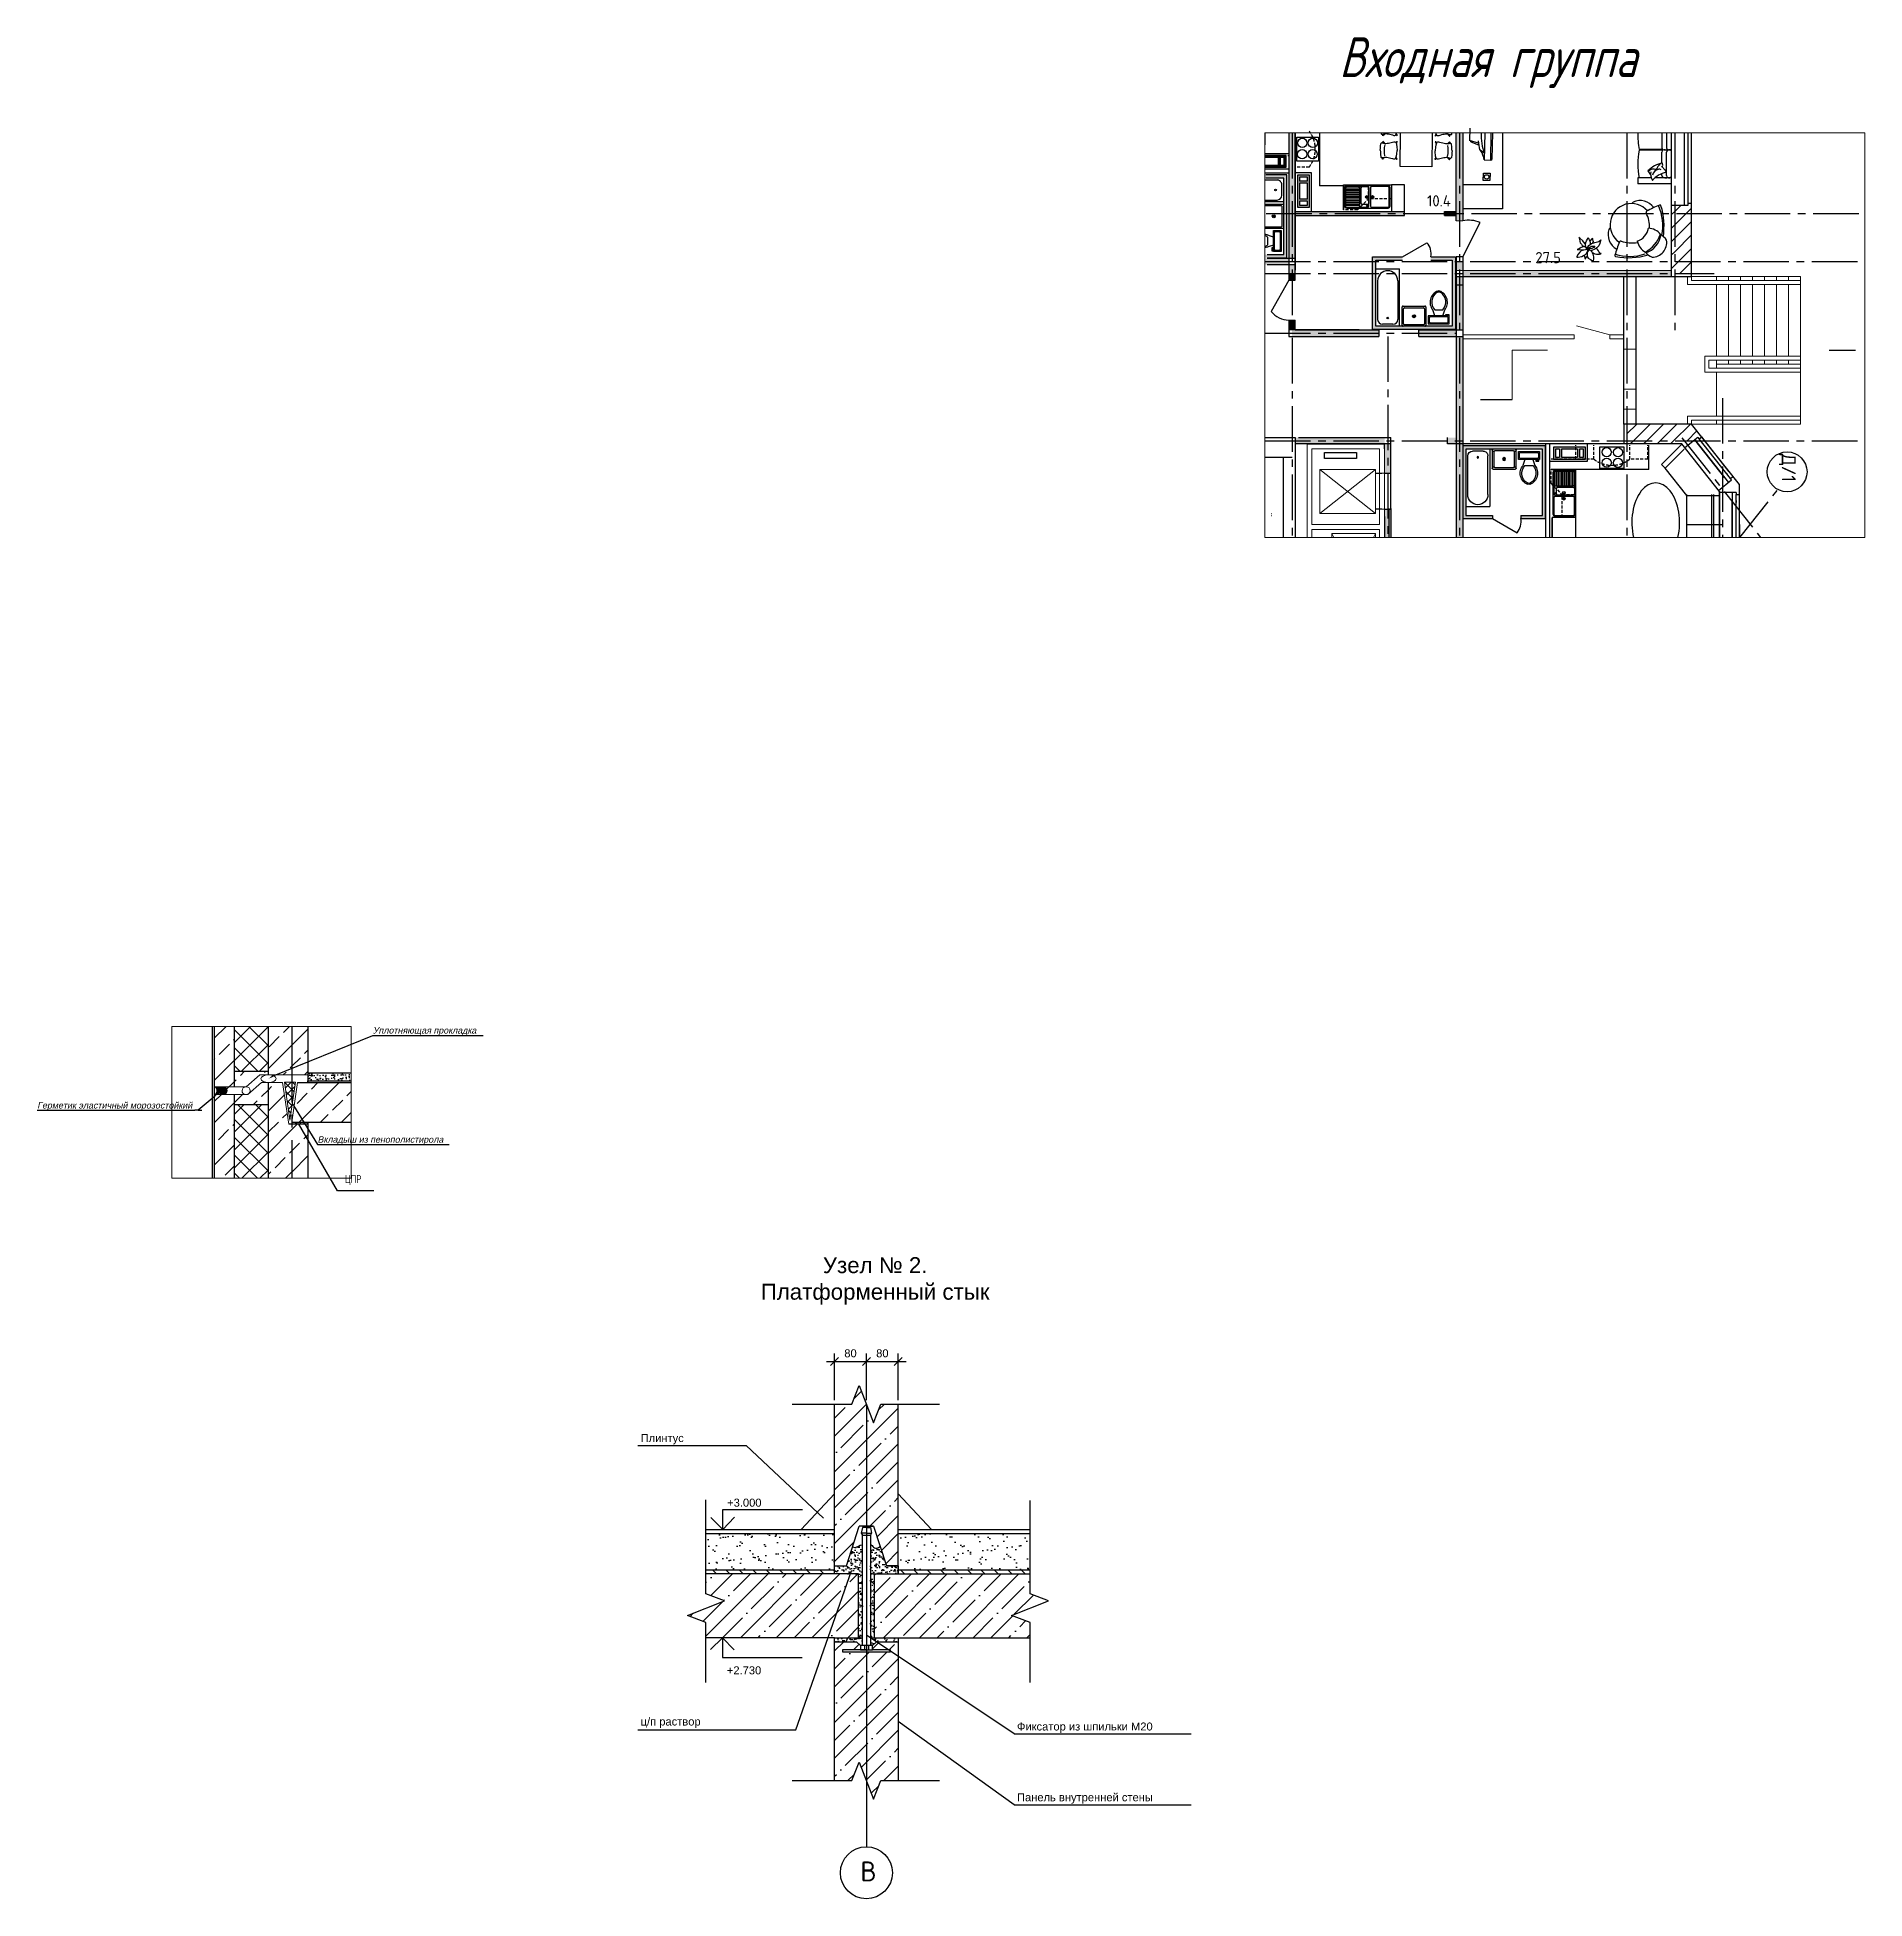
# Model space of a CAD drawing. Header units: millimetres. Extents: x -257254 to 390979, y -202328 to 355504.
# Drawn here: x 169465 to 215309, y 7822 to 54515 of the extents above; entities that cross this region are included whole.
import ezdxf

# ---------------------------------------------------------------- set-up
doc = ezdxf.new("R2010")
doc.units = ezdxf.units.MM
for name, pattern in [('CENTER2', [28.575, 19.05, -3.175, 3.175, -3.175]), ('DASHED', [70, 50, -20]), ('DASHED2', [0.375, 0.25, -0.125]), ('ELGO_LTYPE0', [0])]:
    doc.linetypes.add(name, pattern=pattern)
doc.layers.get('0').update_dxf_attribs({"lineweight": 25})
for name, color, linetype in [('1-VIS', 7, 'Continuous'), ('MEBEL', 7, 'DASHED'), ('МЕБЕЛЬ', 104, 'Continuous'), ('Окна', 4, 'Continuous'), ('оси', 1, 'CENTER2'), ('разрез', 40, 'Continuous'), ('УПРУГ_РЕЗ_ПРОКЛАДКА', 130, 'Continuous'), ('УТЕПЛИТЕЛЬ', 30, 'Continuous'), ('ШТРИХ_УРП', 120, 'Continuous')]:
    doc.layers.add(name, color=color, linetype=linetype)
for name, color, linetype, lineweight in [('1размер', 112, 'Continuous', 18), ('A-Wall-H', 250, 'Continuous', 20), ('bold', 7, 'Continuous', 35), ('Аннотации', 3, 'Continuous', 15), ('покрытия', 6, 'Continuous', 18), ('Размеры', 7, 'Continuous', 9), ('разрез по стене', 70, 'Continuous', 25), ('сноски', 18, 'Continuous', 13), ('Стены внутренние', 40, 'Continuous', 9), ('текст и размер', 7, 'Continuous', 13)]:
    doc.layers.add(name, color=color, linetype=linetype, lineweight=lineweight)
doc.layers.add('фасадик', color=7, linetype='Continuous', lineweight=25, true_color=0x51362d)
doc.styles.add('Arch-Dim', font='romans.shx', dxfattribs={"width": 0.75})
doc.styles.add('Arial-лист', font='arial.ttf', dxfattribs={"height": 2.5})
doc.styles.add('ATTR', font='romans.shx', dxfattribs={"width": 0.8, "height": 1})
doc.styles.add('PDF Arial', font='ARIALUNI.TTF', dxfattribs={"height": 200})
doc.styles.get("Standard").update_dxf_attribs({"font": 'GOST_Common.ttf'})
doc.styles.add('style 2', font='arial.ttf', dxfattribs={"oblique": 12})
doc.dimstyles.new('зачет 1', dxfattribs={"dimscale": 100, "dimtxt": 200, "dimasz": 2, "dimexe": 2, "dimexo": 1, "dimgap": 1, "dimtad": 1, "dimdec": 4, "dimtxsty": 'PDF Arial', "dimblk": 'OBLIQUE', "dimcen": 0.09, "dimdle": 2, "dimadec": 0, "dimazin": 0, "dimtfac": 1, "dimtdec": 4, "dimtofl": 0, "dimtmove": 0, "dimatfit": 3, "dimfxl": 1, "dimtolj": 1, "dimtzin": 0, "dimarcsym": 0})
pattern_1 = [(45, (45478.7, -26894.08), (-224.5064, 224.5064), []), (135, (45478.7, -26894.08), (-224.5064, -224.5064), [])]
pattern_2 = [(135, (73440.42, -61574.16), (-168.3798, -168.3798), [])]

msp = doc.modelspace()

# ---------------------------------------------------------------- texts
at = {"ltscale": 50}
for s, p in [('10.4', (204328.19506, 50271.5739, 591.99993)), ('27.5', (207044.68983, 48846.71234, 591.99993))]:
    msp.add_text(s, height=280, dxfattribs=at).set_placement(p)
msp.add_text('Д/1', height=350, rotation=270, dxfattribs=at).set_placement((213226.94127, 44067.40078))
at = {"color": 7, "transparency": 33554597, "style": 'PDF Arial'}
for s, p in [('Плинтус', (184602.35506, 19278.00276)), ('+3.000', (186771.1954, 17657.70428)), ('+2.730', (186764.2585, 13451.96647)), ('ц/п раствор', (184602.35506, 12168.00276)), ('Фиксатор из шпильки М20', (194042.35506, 12043.00276)), ('Панель внутренней стены', (194042.35506, 10268.00276))]:
    msp.add_text(s, height=200, dxfattribs=at).set_placement(p)
at = {"color": 7, "transparency": 33554597}
msp.add_text('В', height=500, dxfattribs=at).set_placement((190114.54243, 8257.69712))
at = {"style": 'ATTR', "width": 0.8, "flags": 9}
for p, height in [((200732.55576, 50023.58988), 0.0012), ((200672.55576, 49403.58988), 0.0000212)]:
    msp.add_attdef('ESTCODE', p, '', height=height, rotation=90, dxfattribs=at)
at = {"layer": '1размер', "color": 0, "ltscale": 10, "style": 'Arch-Dim', "width": 0.75}
msp.add_text('ЦПР', height=200, dxfattribs=at).set_placement((177182.40846, 25776.0372))
at = {"layer": 'Аннотации', "oblique": 15, "width": 0.8}
msp.add_text('Входная группа', height=1000, dxfattribs=at).set_placement((202126.03949, 53514.43279))
at = {"layer": 'Размеры', "color": 0, "char_height": 159.8433376, "width": 4637.122648, "style": 'style 2'}
for s, insert, attachment_point in [('Уплотняющая прокладка', (177884.52728, 29476.59437), 7), ('Герметик эластичный морозостойкий', (169464.82013, 27804.30262), 1), ('Вкладыш из пенополистирола', (176497.32135, 26946.16906), 1)]:
    msp.add_mtext(s, dxfattribs=dict(at, insert=insert, attachment_point=attachment_point))
at = {"layer": 'текст и размер', "transparency": 33554597, "insert": (190484.08895, 23321.68282), "char_height": 400, "width": 9114.4466507, "attachment_point": 5, "style": 'Arial-лист'}
msp.add_mtext('Узел № 2.\\PПлатформенный стык', dxfattribs=at)

# ---------------------------------------------------------------- blocks, each defined once
blk = doc.blocks.new('_Oblique')
at = {"color": 0, "linetype": 'ByBlock', "lineweight": -2}
blk.add_line((-0.5, -0.5), (0.5, 0.5), dxfattribs=at)
blk = doc.blocks.new('*D337')
at = {"color": 0, "lineweight": -2, "transparency": 16777216}
for p, q in [((189465, 20330), (189465, 21501)), ((190265, 20330), (190265, 21501)), ((189265, 21301), (190465, 21301))]:
    blk.add_line(p, q, dxfattribs=at)
at = {"color": 0, "lineweight": -2, "transparency": 16777216, "xscale": 200, "yscale": 200, "zscale": 200, "rotation": 180}
blk.add_blockref('_Oblique', (189465, 21301), dxfattribs=at)
at = {"color": 0, "lineweight": -2, "transparency": 16777216, "xscale": 200, "yscale": 200, "zscale": 200}
blk.add_blockref('_Oblique', (190265, 21301), dxfattribs=at)
at = {"color": 0, "transparency": 16777216, "insert": (189865, 21503), "char_height": 200, "attachment_point": 5, "style": 'PDF Arial'}
blk.add_mtext('\\A1;80', dxfattribs=at)
blk = doc.blocks.new('*D338')
at = {"color": 0, "lineweight": -2, "transparency": 16777216}
for p, q in [((190265, 20330), (190265, 21501)), ((191065, 20330), (191065, 21501)), ((190065, 21301), (191265, 21301))]:
    blk.add_line(p, q, dxfattribs=at)
at = {"color": 0, "lineweight": -2, "transparency": 16777216, "xscale": 200, "yscale": 200, "zscale": 200, "rotation": 180}
blk.add_blockref('_Oblique', (190265, 21301), dxfattribs=at)
at = {"color": 0, "lineweight": -2, "transparency": 16777216, "xscale": 200, "yscale": 200, "zscale": 200}
blk.add_blockref('_Oblique', (191065, 21301), dxfattribs=at)
at = {"color": 0, "transparency": 16777216, "insert": (190665, 21503), "char_height": 200, "attachment_point": 5, "style": 'PDF Arial'}
blk.add_mtext('\\A1;80', dxfattribs=at)
blk = doc.blocks.new('Tank Toilet 3 PV')
for p, q in [((-10, -8.5), (-8, -8.5)), ((-10, -9.5), (-10, -8.5)), ((-7, -9.5), (-10, -9.5)), ((-8, -8.5), (-8, -8)), ((-7, -8), (-7, -9.5)), ((-4, -8), (-6, -14)), ((4, -14), (-4, -14)), ((4, -8), (6, -14)), ((9.5, -6), (9.5, -2))]:
    blk.add_line(p, q)
blk.add_lwpolyline([(10.5, -8), (10.5, 0), (-10.5, 0), (-10.5, -8)], close=True)
for points in [[(-9.5, -2), (-9.5, -6)], [(8.5, -1), (-8.5, -1)], [(-8.5, -7), (8.5, -7)]]:
    blk.add_lwpolyline(points)
for centre, radius, start, end in [((-8.6, -1.9), 0.884, 81.8699, 188.1301), ((-8.6, -6.1), 0.884, 171.8699, 278.1301), ((3.5, -21.6), 12.2, 141.4691, 247.9714), ((4.2, -21.8), 11.3, 136.3677, 238.9468), ((-3.5, -21.6), 12.2, 292.0284, 38.5307), ((-4.2, -21.8), 11.3, 301.053, 43.6321), ((8.6, -1.9), 0.884, 351.8699, 98.1301), ((8.6, -6.1), 0.884, 261.8699, 8.1301), ((0, -27.9), 4, 245.7318, 294.2682), ((0, -29), 4, 254.8605, 285.1395)]:
    blk.add_arc(centre, radius, start, end)
at = {"style": 'ATTR', "width": 0.8, "flags": 9}
blk.add_attdef('ESTCODE', (0, 0), '', height=0.000000846, dxfattribs=at)
blk = doc.blocks.new('Utility Sink')
for p, q in [((-0.999995, -10), (1.000005, -10)), ((0.000005, -11), (0.000005, -9))]:
    blk.add_line(p, q)
for points in [[(-10.999995, 0), (10.999995, 0)], [(-11.999995, -19), (-11.999995, -1)], [(-10.499995, -17.5), (-10.499995, -2.5)], [(-9.499995, -1.5), (9.499995, -1.5)], [(9.499995, -18.5), (-9.499995, -18.5)], [(10.499995, -2.5), (10.499995, -17.5)], [(11.999995, -1), (11.999995, -19)], [(10.999995, -20), (-10.999995, -20)]]:
    blk.add_lwpolyline(points)
for radius in [1.5, 1]:
    blk.add_circle((0.000005, -10), radius)
for centre, start, end in [((-11.124995, -0.875), 81.8699, 188.1301), ((11.124995, -0.875), 351.8699, 98.1301), ((-9.624995, -2.375), 81.8699, 188.1301), ((-9.624995, -17.625), 171.8699, 278.1301), ((9.624995, -2.375), 351.8699, 98.1301), ((9.624995, -17.625), 261.8699, 8.130102), ((-11.124995, -19.125), 171.8699, 278.1301), ((11.124995, -19.125), 261.8699, 8.130102)]:
    blk.add_arc(centre, 0.883883, start, end)
at = {"style": 'ATTR', "width": 0.8, "flags": 9}
blk.add_attdef('ESTCODE', (0, 0), '', height=0.000048, dxfattribs=at)
blk = doc.blocks.new('A$C441F25BF')
at = {"layer": 'MEBEL', "linetype": 'ByBlock'}
for p, q in [((26, -1765), (26, 35)), ((26, 35), (776, 35)), ((776, -1765), (776, 35)), ((86, -340), (86, -1555)), ((716, -340), (716, -1555)), ((566, -1705), (236, -1705)), ((776, -1765), (26, -1765))]:
    blk.add_line(p, q, dxfattribs=at)
blk.add_circle((401, -1509), 25, dxfattribs=at)
for centre, radius, start, end in [((401, -340), 315, 0.001, 180.001), ((236, -1555), 150, 180.001, 270.001), ((566, -1555), 150, 270.001, 0.001)]:
    blk.add_arc(centre, radius, start, end, dxfattribs=at)
blk = doc.blocks.new('вентблок')
for p, q in [((-250, 250), (-250, 50)), ((-200, 250), (-200, 50)), ((200, 250), (200, 50)), ((250, 250), (250, 50))]:
    blk.add_line(p, q)
blk.add_lwpolyline([(400, 300), (-400, 300), (-400, 0), (400, 0)], close=True)
for points in [[(-250, 250), (-350, 250), (-350, 50), (-250, 50)], [(200, 250), (-200, 250)], [(-200, 50), (200, 50)], [(250, 50), (350, 50), (350, 250), (250, 250)]]:
    blk.add_lwpolyline(points)

# ---------------------------------------------------------------- dimensions: what is measured, and where the dimension line sits
at = {"color": 0, "transparency": 33554597}
for base, p1, p2, picture, middle in [((190265.20324, 21300.84105), (189465.20324, 20229.82151), (190265.20324, 20229.82151), '*D337', (189865.20324, 21503.02386)), ((191065.20324, 21300.84105), (190265.20324, 20229.82151), (191065.20324, 20229.82151), '*D338', (190665.20324, 21503.02386))]:
    dim = msp.add_linear_dim(base=base, p1=p1, p2=p2, text='80', dimstyle='зачет 1', dxfattribs=at)
    dim.commit()
    dim.dimension.update_dxf_attribs({"geometry": picture, "text_midpoint": middle})

# ---------------------------------------------------------------- hatches: boundary and pattern name
h = msp.add_hatch(color=256)
h.dxf.hatch_style = 1
h.paths.add_polyline_path([(200942.55576, 52117.53182), (200862.55576, 52117.53182), (200862.55576, 48972.12772), (200942.55576, 48972.12772)])
h.paths.add_polyline_path([(201022.55576, 49972.12772), (201022.55576, 52117.53182), (200942.55576, 52117.53182), (200942.55576, 48972.12772), (201022.55576, 48972.12772)])
h = msp.add_hatch(color=256)
h.dxf.hatch_style = 1
h.paths.add_polyline_path([(205142.55576, 52117.53182), (205062.55576, 52117.53182), (205062.55576, 50472.12772), (205062.55576, 50092.12772), (205142.55576, 50092.12772)])
h.paths.add_polyline_path([(205222.55576, 52117.53182), (205142.55576, 52117.53182), (205142.55576, 50092.12772), (205222.55576, 50092.12772)])
h.paths.add_polyline_path([(205142.55576, 50092.12772), (205062.55576, 50092.12772), (205062.55576, 49907.74369), (205142.55576, 49907.16235)])
h.paths.add_polyline_path([(205222.55576, 50092.12772), (205142.55576, 50092.12772), (205142.55576, 49907.16235), (205222.55576, 49906.58101)])
h.paths.add_polyline_path([(205142.55576, 48892.12772), (205062.84239, 48892.12772), (205062.83565, 48672.13422), (205142.55576, 48671.99235)])
h.paths.add_polyline_path([(205222.55576, 48892.12772), (205142.55576, 48892.12772), (205142.55576, 48671.99235), (205222.55576, 48671.84998)])
h.paths.add_polyline_path([(205142.55576, 48512.36441), (205062.83075, 48512.36766), (205062.824, 47172.12772), (205142.55576, 47172.12772)])
h.paths.add_polyline_path([(205222.55576, 48512.36116), (205142.55576, 48512.36441), (205142.55576, 47172.12772), (205222.55576, 47172.12772)])
h.paths.add_polyline_path([(210462.56949, 48592.13058), (205222.55576, 48592.12772), (205222.55576, 48512.36116), (210462.56949, 48512.19647)])
h.paths.add_polyline_path([(210462.56929, 48664.52093), (205222.55576, 48671.84998), (205222.55576, 48592.12772), (210462.56929, 48592.13058)])
h = msp.add_hatch(color=256)
h.dxf.hatch_style = 1
h.paths.add_polyline_path([(200642.96765, 51502.12168), (200742.96765, 51502.12168), (200742.96765, 51302.12168), (200642.96765, 51302.12168)], flags=16)
h.paths.add_polyline_path([(200262.69828, 51552.12168), (200263.52481, 51502.12168), (200592.96765, 51502.12168), (200592.96765, 51302.12168), (200262.69828, 51302.12168), (200263.52481, 51252.12168), (200792.96765, 51252.12168), (200792.96765, 51552.12168)])
h = msp.add_hatch(color=256)
h.dxf.hatch_style = 1
h.paths.add_polyline_path([(200262.45032, 49063.58988), (200263.77277, 48983.58988), (200812.55576, 48983.58988), (200812.55576, 51063.58988), (200262.45038, 51063.58988), (200263.7727, 50983.59775), (200732.55576, 50983.58988), (200732.55576, 49063.58988)])
h = msp.add_hatch(color=256)
h.dxf.hatch_style = 1
h.paths.add_polyline_path([(201377.74333, 50832.88259), (201377.74333, 51053.23161), (201077.74333, 51053.23161), (201077.74333, 50832.88259), (201127.74333, 50832.88259), (201127.74333, 50853.23161), (201327.74333, 50853.23161), (201327.74333, 50832.88259)])
h.paths.add_polyline_path([(201327.74333, 50903.23161), (201127.74333, 50903.23161), (201127.74333, 51003.23161), (201327.74333, 51003.23161)], flags=16)
h.paths.add_polyline_path([(201377.74333, 50253.23161), (201377.74333, 50832.88259), (201327.74333, 50832.88259), (201327.74333, 50453.23161), (201127.74333, 50453.23161), (201127.74333, 50832.88259), (201077.74333, 50832.88259), (201077.74333, 50253.23161)])
h.paths.add_polyline_path([(201327.74333, 50403.23161), (201327.74333, 50303.23161), (201127.74333, 50303.23161), (201127.74333, 50403.23161)], flags=16)
h = msp.add_hatch(color=256)
h.dxf.hatch_style = 1
h.paths.add_polyline_path([(203762.55576, 50141.90005), (201022.55594, 50141.90005), (201022.55594, 50092.12772), (203762.55576, 50092.12772)])
h.paths.add_polyline_path([(203762.55576, 50092.12772), (201022.55594, 50092.12772), (201022.55594, 50041.90005), (203762.55576, 50041.90005)])
h = msp.add_hatch(color=256)
h.dxf.hatch_style = 1
h.paths.add_polyline_path([(205062.55576, 50141.68919), (204762.55576, 50141.68919), (204762.55576, 50092.12772), (205062.55576, 50092.12772)])
h.paths.add_polyline_path([(205062.55576, 50092.12772), (204762.55576, 50092.12772), (204762.55576, 50041.68919), (205062.55576, 50041.68919)])
h = msp.add_hatch(color=256)
h.dxf.hatch_style = 1
h.paths.add_polyline_path([(200862.55576, 48892.12772), (200262.45032, 48892.12772), (200263.77277, 48812.12772), (200862.55576, 48812.12772)])
h.paths.add_polyline_path([(200862.55576, 48972.12772), (200262.45032, 48972.12772), (200263.77277, 48892.12772), (200862.55576, 48892.12772)])
h.paths.add_polyline_path([(200942.55576, 48812.12772), (200862.55576, 48812.12772), (200862.55576, 48592.24182), (200942.55576, 48592.24182)])
h.paths.add_polyline_path([(201022.55576, 48812.12772), (200942.55576, 48812.12772), (200942.55576, 48592.24182), (200943.60442, 48592.24182), (201022.55576, 48592.24097)])
h = msp.add_hatch(color=256)
h.dxf.hatch_style = 1
h.paths.add_polyline_path([(200942.55576, 48592.12772), (200862.55576, 48592.12772), (200862.55576, 48418.96977), (200942.55576, 48418.96977)])
h.paths.add_polyline_path([(201022.55576, 48592.12772), (200943.60442, 48592.12772), (200943.60442, 48418.96977), (201022.55576, 48418.96977)])
h = msp.add_hatch(color=256)
h.dxf.hatch_style = 1
h.paths.add_polyline_path([(202961.59671, 49006.57679), (202961.59671, 47186.57679), (205041.59671, 47186.57679), (205041.59671, 49006.57679), (204421.59671, 49006.57679), (204421.59671, 48926.57679), (204961.59671, 48926.57679), (204961.59671, 47266.57679), (203041.59671, 47266.57679), (203041.57158, 48706.57679), (203041.59671, 48926.57679), (203711.59671, 48926.57679), (203711.59671, 49006.57679)])
h = msp.add_hatch(color=256)
h.dxf.hatch_style = 1
h.paths.add_polyline_path([(200942.55576, 47418.96977), (200862.55576, 47418.96977), (200862.55576, 47172.12776), (200942.55576, 47172.12776)])
h.paths.add_polyline_path([(201022.55576, 47418.96977), (200942.55576, 47418.96977), (200942.55576, 47172.12776), (201022.55576, 47172.12776)])
h = msp.add_hatch(color=256)
h.dxf.hatch_style = 1
h.paths.add_polyline_path([(203122.55594, 47092.12772), (200942.55576, 47092.12772), (200942.55576, 47012.12772), (203122.55594, 47012.12772)])
h.paths.add_polyline_path([(203122.55594, 47172.12772), (201022.55576, 47172.12772), (200942.55576, 47172.12774), (200942.55576, 47092.12772), (203122.55594, 47092.12772)])
h.paths.add_polyline_path([(205062.77845, 47172.12772), (204122.55594, 47172.12772), (204122.55594, 47092.12772), (205062.7752, 47092.12772)])
h.paths.add_polyline_path([(205062.7752, 47092.12772), (204122.55594, 47092.12772), (204122.55594, 47012.12772), (204322.55594, 47012.12772), (205062.77195, 47012.12772)])
h = msp.add_hatch(color=256)
h.dxf.hatch_style = 1
h.paths.add_polyline_path([(205142.55028, 47012.12772), (205062.65666, 47012.12772), (205062.56124, 41966.0555), (205142.55028, 41966.0555)])
h.paths.add_polyline_path([(205222.55028, 47012.12772), (205142.55028, 47012.12772), (205142.55028, 41966.0555), (205222.55028, 41966.0555)])
at = {"ltscale": 50}
h = msp.add_hatch(color=256, dxfattribs=at)
h.dxf.hatch_style = 1
h.paths.add_polyline_path([(203262.55576, 44472.12772), (201102.55576, 44472.12772), (201022.55576, 44472.12772), (201022.55576, 44392.12772), (203262.55576, 44392.12772)])
h.paths.add_polyline_path([(203262.55576, 44392.12772), (201022.55576, 44392.12772), (201022.55576, 44312.12772), (203262.55576, 44312.12772)])
h = msp.add_hatch(color=256)
h.dxf.hatch_style = 1
h.paths.add_polyline_path([(203422.55576, 44472.12772), (203422.55576, 44392.12772)])
h.paths.add_polyline_path([(203422.55576, 44392.12772), (203422.55576, 44312.12772)])
h.paths.add_polyline_path([(205062.66865, 44472.12772), (204842.55576, 44472.12772), (204842.55576, 44392.12772), (205062.66539, 44392.12772)])
h.paths.add_polyline_path([(205062.66539, 44392.12772), (204842.55576, 44392.12772), (204842.55576, 44312.12772), (205062.66214, 44312.12772)])
h = msp.add_hatch(color=256)
h.dxf.hatch_style = 1
h.paths.add_polyline_path([(207302.55576, 44262.12772), (205222.55576, 44262.12772), (205222.55576, 42442.12772), (205972.55576, 42442.12772), (205972.55576, 42522.12772), (205302.55576, 42522.12772), (205302.55576, 42742.12772), (205302.53063, 42742.12772), (205302.55576, 44182.12772), (205981.30588, 44182.12772, -0.0710679055), (205987.55589, 44182.12772), (206537.55563, 44182.12772, -0.0710679055), (206543.80564, 44182.12772), (207222.55576, 44182.12772), (207222.55576, 42522.12772), (206682.55576, 42522.12772), (206682.55576, 42442.12772), (207302.55576, 42442.12772)])
h = msp.add_hatch(color=256)
h.dxf.hatch_style = 1
h.paths.add_polyline_path([(207720.96161, 44230.20136), (207500.61258, 44230.20136), (207500.61258, 43930.20136), (207720.96161, 43930.20136), (207720.96161, 43980.20136), (207700.61258, 43980.20136), (207700.61258, 44180.20136), (207720.96161, 44180.20136)])
h.paths.add_polyline_path([(207650.61258, 44180.20136), (207650.61258, 43980.20136), (207550.61258, 43980.20136), (207550.61258, 44180.20136)], flags=16)
h.paths.add_polyline_path([(208300.61258, 44230.20136), (207720.96161, 44230.20136), (207720.96161, 44180.20136), (208100.61258, 44180.20136), (208100.61258, 43980.20136), (207720.96161, 43980.20136), (207720.96161, 43930.20136), (208300.61258, 43930.20136)])
h.paths.add_polyline_path([(208150.61258, 44180.20136), (208250.61258, 44180.20136), (208250.61258, 43980.20136), (208150.61258, 43980.20136)], flags=16)
at = {"transparency": 33554597}
h = msp.add_hatch(dxfattribs=at)
h.set_pattern_fill('ANSI35', color=0, scale=100, style=0)
h.set_pattern_definition([(45, (73440.4, -61574.16), (-449.0128, 449.0128), []), (45, (73889.44, -61574.16), (-449.0128, 449.0128), [793.75, -158.75, 0, -158.75])])
h.paths.add_polyline_path([(194370.42433, 14370.84105), (194370.42433, 14748.48329), (193904.40479, 14929.66217), (194836.44387, 15292.01993), (194370.42433, 15473.1988), (194370.42433, 15970.84105), (190465.20324, 15970.84105), (190465.20324, 14370.84105), (191065.20324, 14370.84105)])
h.paths.add_polyline_path([(189465.20324, 14370.84105), (190065.20324, 14370.84105), (190065.20324, 15970.84105), (186240.42433, 15970.84105), (186240.42433, 15473.1988), (186706.44387, 15292.01993), (185774.40479, 14929.66217), (186240.42433, 14748.48329), (186240.42433, 14370.84105)])
h.paths.add_polyline_path([(189465.20324, 16170.84105), (189765.20324, 16170.84105), (190085.20324, 17170.84105), (190265.20324, 17170.84105), (190265.20324, 20229.82151), (190084.02436, 20695.84105), (189902.84549, 20229.82151), (189465.20324, 20229.82151)])
h.paths.add_polyline_path([(190265.20324, 17170.84105), (190445.20324, 17170.84105), (190765.20324, 16170.84105), (191065.20324, 16170.84105), (191065.20324, 20229.82151), (190627.56099, 20229.82151), (190446.38212, 19763.80196), (190265.20324, 20229.82151)])
h.paths.add_polyline_path([(191065.20324, 14270.84105), (190515.42433, 14270.84105), (190415.42433, 14171.06165), (190415.42433, 14065.84105), (190865.31378, 14065.84105), (190865.31378, 14015.84105), (190265.20324, 14015.84105), (190265.20324, 10784.82151), (190446.38212, 10318.80196), (190627.56099, 10784.82151), (191065.20324, 10784.82151)])
h.paths.add_polyline_path([(189465.20324, 10784.82151), (189902.84549, 10784.82151), (190084.02436, 11250.84105), (190265.20324, 10784.82151), (190265.20324, 14015.84105), (189665.31378, 14015.84105), (189665.31378, 14065.84105), (190115.20324, 14065.84105), (190115.20324, 14170.84105), (190015.42433, 14270.84105), (189465.20324, 14270.84105)])
h = msp.add_hatch(dxfattribs=at)
h.set_pattern_fill('AR-SAND', color=0, scale=3, style=0)
h.set_pattern_definition([(37.5, (73440.42, -61574.16), (-4.80009, 146.82397), [0, -115.824, 0, -129.54, 0, -123.825]), (7.5, (73440.42, -61574.16), (134.85698, 215.04753), [0, -62.484, 0, -104.394, 0, -40.005]), (327.5, (73346.7, -61574.16), (237.29771, 0.43116), [0, -38.1, 0, -137.16, 0, -179.07]), (317.5, (73346.7, -61574.16), (229.06694, 66.8788), [0, -19.05, 0, -89.916, 0, -102.87])])
edge = h.paths.add_edge_path()
edge.add_spline(control_points=[(190608.78395, 16659.65132), (190555.45553, 16624.82229), (190466.65929, 16578.57621), (190410.77377, 16689.75928), (190372.27754, 16708.44061), (190365.20324, 16710.87181)], knot_values=[481.3038029648, 481.3038029648, 481.3038029648, 481.3038029648, 635.8859369855, 749.0230219753, 773.1296747039, 773.1296747039, 773.1296747039, 773.1296747039], degree=3, periodic=0)
edge.add_line((190365.20324, 16710.87181), (190365.20324, 14370.84105))
edge.add_line((190365.20324, 14370.84105), (190465.20324, 14370.84105))
edge.add_line((190465.20324, 14370.84105), (190465.20324, 15970.84105))
edge.add_line((190465.20324, 15970.84105), (191065.20324, 15970.84105))
edge.add_line((191065.20324, 15970.84105), (191065.20324, 16170.84105))
edge.add_line((191065.20324, 16170.84105), (190765.20324, 16170.84105))
edge.add_line((190765.20324, 16170.84105), (190608.78395, 16659.65132))
edge = h.paths.add_edge_path()
edge.add_spline(control_points=[(190165.20324, 16701.1466), (190161.92353, 16701.14989), (190098.82933, 16699.70232), (190022.243, 16616.42015), (189941.30338, 16641.82705), (189918.82425, 16650.90671)], knot_values=[24.0359780504, 24.0359780504, 24.0359780504, 24.0359780504, 33.9481130357, 215.9508602677, 285.3225906787, 285.3225906787, 285.3225906787, 285.3225906787], degree=3, periodic=0)
edge.add_line((189918.82425, 16650.90671), (189765.20324, 16170.84105))
edge.add_line((189765.20324, 16170.84105), (189465.20324, 16170.84105))
edge.add_line((189465.20324, 16170.84105), (189465.20324, 15970.84105))
edge.add_line((189465.20324, 15970.84105), (190065.20324, 15970.84105))
edge.add_line((190065.20324, 15970.84105), (190065.20324, 14370.84105))
edge.add_line((190065.20324, 14370.84105), (190165.20324, 14370.84105))
edge.add_line((190165.20324, 14370.84105), (190165.20324, 16701.1466))
h.paths.add_polyline_path([(190165.20324, 14370.84105), (189465.20324, 14370.84105), (189465.20324, 14270.84105), (190015.42433, 14270.84105), (190115.20324, 14170.84105), (190165.20324, 14170.84105)])
h.paths.add_polyline_path([(191065.20324, 14370.84105), (190365.20324, 14370.84105), (190365.20324, 14270.84105), (190365.20324, 14170.84105), (190415.20324, 14170.84105), (190515.42433, 14270.84105), (191065.20324, 14270.84105)])
h = msp.add_hatch(dxfattribs=at)
h.set_pattern_fill('ANSI31', color=0, scale=75, angle=90, style=0)
h.set_pattern_definition(pattern_2)
h.paths.add_polyline_path([(189465.20324, 16070.84105), (186240.42433, 16070.84105), (186240.42433, 15970.84105), (189465.20324, 15970.84105)])
h = msp.add_hatch(dxfattribs=at)
h.set_pattern_fill('ANSI31', color=0, scale=75, angle=90, style=0)
h.set_pattern_definition(pattern_2)
h.paths.add_polyline_path([(194370.42433, 16070.84105), (191065.20324, 16070.84105), (191065.20324, 15970.84105), (194370.42433, 15970.84105)])
at = {"layer": '1-VIS'}
h = msp.add_hatch(dxfattribs=at)
h.set_pattern_fill('ANSI38', scale=9.732163, style=0)
h.set_pattern_definition([(45, (81324.816, 255290.488), (-21.8493294, 21.8493294), []), (135, (81324.816, 255290.488), (-65.5479883, 21.8493294), [77.249045, -46.349427])])
h.paths.add_polyline_path([(174123.96539, 28188.9729), (173904.7658, 28188.9729), (173904.7658, 28188.97272, -0.7812066191), (173904.76683, 27994.33007), (174123.96539, 27994.33007)])
at = {"layer": 'покрытия'}
h = msp.add_hatch(dxfattribs=at)
h.set_pattern_fill('ANGLE', color=9)
h.set_pattern_definition([(0, (-40, 0), (0, 6.985), [5.08, -1.905]), (90, (-40, 0), (-6.985, 4e-16), [5.08, -1.905])])
h.paths.add_polyline_path([(203258.21122, 43581.3993), (203422.55576, 43581.3993), (203422.55576, 44312.12772), (203258.21122, 44312.12772)])
h.paths.add_polyline_path([(203422.55576, 42678.46913), (203258.21122, 42678.46913), (203258.21122, 41970.15376), (203422.55576, 41970.15376)])
at = {"layer": 'разрез по стене'}
h = msp.add_hatch(dxfattribs=at)
h.set_pattern_fill('AR-SAND', color=9, scale=3, angle=-90)
h.set_pattern_definition([(307.5, (45478.71, -26854.08), (146.82397, 4.80009), [0, -115.824, 0, -129.54, 0, -123.825]), (277.5, (45478.71, -26854.08), (215.04753, -134.85698), [0, -62.484, 0, -104.394, 0, -40.005]), (237.5, (45478.71, -26760.35), (0.43116, -237.29771), [0, -38.1, 0, -137.16, 0, -179.07]), (227.5, (45478.7, -26760.35), (66.8788, -229.06694), [0, -19.05, 0, -89.916, 0, -102.87])])
h.paths.add_polyline_path([(177341.81392, 28338.46768), (177341.81392, 28538.46768), (176254.76509, 28538.46768), (176254.76509, 28338.46768)])
h = msp.add_hatch(dxfattribs=at)
h.set_pattern_fill('JIS_STN_2.5', color=9, scale=300)
h.set_pattern_definition([(45, (45478.7, -26894.1), (-530.33, 530.33), []), (45, (46008.2, -26894.1), (-530.33, 530.33), [360, -150])])
h.paths.add_polyline_path([(177341.81392, 27298.46768), (177341.81392, 28298.46768), (175995.82667, 28298.46768), (175854.76509, 27298.46768)])
h = msp.add_hatch(dxfattribs=at)
h.set_pattern_fill('AR-SAND', color=9, scale=9)
h.paths.add_polyline_path([(189465.20324, 16986.50564), (186240.42433, 16986.50564), (186240.42433, 16070.84105), (189465.20324, 16070.84105), (189465.20324, 16170.84105)])
h.paths.add_polyline_path([(194370.42433, 16986.50564), (191065.20324, 16986.50564), (191065.20324, 16070.84105), (194370.42433, 16070.84105)])
at = {"layer": 'сноски'}
msp.add_hatch(color=4, dxfattribs=at).paths.add_polyline_path([(174232.35768, 28091.65146, 1), (174037.71442, 28091.65146, 1)])
at = {"layer": 'УТЕПЛИТЕЛЬ'}
h = msp.add_hatch(dxfattribs=at)
h.set_pattern_fill('ANSI37', color=0, scale=100, style=0)
h.set_pattern_definition(pattern_1)
h.paths.add_polyline_path([(175254.76509, 29704.52507), (174404.76509, 29704.52507), (174404.76509, 28570.63961), (175254.76509, 28570.63961)])
h = msp.add_hatch(dxfattribs=at)
h.set_pattern_fill('ANSI37', color=0, scale=1150, style=0)
h.set_pattern_definition([(45, (108768.21, 65119.54), (-101.6466, 101.6466), []), (135, (108768.21, 65119.54), (-101.6466, -101.6466), [])])
h.paths.add_polyline_path([(175946.58628, 28307.15009), (175664.46312, 28307.15009), (175805.5247, 27348.339)])
h = msp.add_hatch(dxfattribs=at)
h.set_pattern_fill('ANSI37', color=0, scale=100, style=0)
h.set_pattern_definition(pattern_1)
h.paths.add_polyline_path([(174404.76509, 25895.7816), (175254.76509, 25895.7816), (175254.76509, 27742.98691), (174404.76509, 27742.98691)])
at = {"layer": 'ШТРИХ_УРП'}
h = msp.add_hatch(dxfattribs=at)
h.set_pattern_fill('HONEY', color=0, scale=500, style=0)
h.set_pattern_definition([(0, (108768.213, 64919.536), (93.75, 54.126587), [62.5, -125]), (120, (108768.213, 64919.536), (-93.75, 54.126588), [62.5, -125]), (60, (108768.213, 64919.536), (2e-07, 108.253175), [-125, 62.5])])
h.paths.add_polyline_path([(176254.76509, 27298.46768), (175954.76509, 27298.46768), (175954.76509, 27248.46768), (176254.76509, 27248.46768)])

# ---------------------------------------------------------------- linework, layer by layer
at = {"ltscale": 20}
for p, q in [((200862.55576, 52117.53182), (200862.55576, 48418.96977)), ((201022.55576, 52117.53182), (201022.55576, 48672.12772)), ((200315.10693, 48972.12772), (201022.55576, 48972.12772)), ((200317.75182, 48812.12772), (201022.55576, 48812.12772)), ((205062.8459, 49006.57679), (205062.824, 48292.12772)), ((205062.83946, 48672.13421), (210448.91446, 48662.54919)), ((205222.55576, 49006.57679), (205222.55576, 48292.12772)), ((205062.824, 48292.12772), (205062.56672, 41966.0555)), ((205062.83296, 48512.36766), (210962.55576, 48512.12772)), ((205222.55576, 48292.12772), (205222.55576, 41966.0555)), ((209562.91122, 48512.18464), (209562.91122, 47942.69295)), ((209562.91122, 47942.69295), (209562.91122, 44812.12772)), ((200862.55576, 47418.96977), (200862.55576, 47012.12772)), ((200263.11154, 44472.12772), (201022.55576, 44472.12772)), ((201022.55576, 44472.12772), (201022.55576, 41966.0555)), ((209262.55576, 44812.12772), (209262.55576, 44312.12772)), ((210962.55576, 44812.12772), (209262.55576, 44812.12772)), ((212162.55577, 43292.12771), (210962.42963, 44812.28749)), ((212162.55577, 43292.12771), (210962.55576, 44812.12772)), ((200722.55576, 43972.12772), (200722.55576, 41966.0555)), ((209262.55576, 44312.12772), (205222.55576, 44312.12772)), ((210720.25479, 44312.12772), (209262.55576, 44312.12772)), ((211662.55577, 43118.54649), (210720.25479, 44312.12772)), ((211662.42963, 42292.28749), (211662.42963, 43118.70626)), ((212162.55577, 42292.1459), (212162.55577, 43292.12771)), ((211662.42963, 42292.28749), (211662.42963, 41966.0555)), ((212162.55577, 42292.1459), (212162.55577, 41966.0555))]:
    msp.add_line(p, q, dxfattribs=at)
at = {"color": 0, "linetype": 'ELGO_LTYPE0'}
msp.add_line((201022.55576, 50037.12772), (201022.55576, 52117.53182), dxfattribs=at)
at = {"ltscale": 50}
for p, q in [((205062.55576, 50472.12772), (205062.55576, 52117.53182)), ((205062.55576, 49907.74369), (205062.55576, 51912.12772)), ((205222.55576, 52117.53182), (205222.55576, 49906.44563)), ((210462.56959, 48512.14805), (210462.56036, 52117.53182)), ((210962.56959, 48512.12772), (210962.56114, 52117.53182)), ((201022.55576, 48672.12772), (201022.55576, 51402.12772)), ((201022.55576, 48672.12772), (201022.55576, 51402.12772)), ((201022.55576, 48672.12772), (201022.55576, 51402.12772)), ((205062.55576, 49907.74369), (205062.55576, 51472.12772)), ((200862.55576, 51202.12772), (200263.11154, 51202.12772)), ((200862.55576, 51102.12772), (200263.11154, 51102.12772)), ((201022.55576, 48418.96977), (201022.55576, 50312.12772)), ((201022.55576, 48772.12772), (201022.55576, 49972.12772)), ((201022.55594, 50141.90005), (203762.55576, 50141.90005)), ((201022.55594, 50041.90005), (202622.55594, 50041.90005)), ((201022.55594, 50041.90005), (203762.55576, 50041.90005)), ((202508.96715, 50089.13482), (202508.96715, 50089.13482)), ((203762.55576, 50041.90005), (203762.55576, 50141.90005)), ((204762.55576, 50041.68919), (204762.55576, 50141.91686)), ((204762.55576, 50141.68919), (205062.55576, 50141.68919)), ((204762.55576, 50041.68919), (205062.55576, 50041.68919)), ((201022.55594, 48418.96977), (201022.55594, 49902.12776)), ((201022.55594, 49902.12776), (201022.55594, 48802.12776)), ((205222.8459, 49006.57679), (205659.21596, 49867.25309)), ((205222.8459, 49006.57679), (205062.8459, 49006.57679)), ((200862.55576, 48418.96977), (201022.55576, 48418.96977)), ((205222.55576, 48292.12772), (205062.55576, 48292.12772)), ((205222.55576, 48512.12772), (205222.55576, 48292.12772)), ((200862.55576, 47418.96977), (201022.55576, 47418.96977)), ((202622.55594, 47172.12776), (200862.55576, 47172.12776)), ((201022.55576, 47172.12772), (201022.55576, 47418.96977)), ((201022.55576, 47172.12772), (203122.55594, 47172.12772)), ((202622.55594, 47172.12776), (203122.55594, 47172.12776)), ((203122.55594, 47172.12776), (203122.55594, 47012.12772)), ((204122.55594, 47172.12772), (205222.55576, 47172.12772)), ((204122.55594, 47012.12772), (204122.55594, 47172.12772)), ((200862.55576, 47012.12772), (203122.55594, 47012.12772)), ((204122.55594, 47012.12772), (205222.55576, 47012.12772)), ((204122.55594, 47012.12772), (204322.55594, 47012.12772)), ((201102.55576, 44472.12772), (203422.55576, 44472.12772)), ((203422.55576, 42692.12772), (203422.55576, 44472.12772)), ((211798.51653, 43466.68129), (211044.93603, 44413.36837)), ((211046.0849, 44415.34826), (211796.32778, 43466.01396)), ((211046.0849, 44415.34826), (211889.33289, 43348.32814)), ((200942.55576, 43972.12772), (200263.11154, 43972.12772)), ((203422.55576, 44312.12772), (201022.55576, 44312.12772)), ((203258.21122, 44310.15376), (201318.21122, 44310.15376)), ((201758.78359, 44097.47521), (202558.78359, 44097.47521)), ((201758.78359, 43947.47521), (201758.78359, 44097.47521)), ((202558.78359, 43947.47521), (201758.78359, 43947.47521)), ((202558.78359, 44097.47521), (202558.78359, 43947.47521)), ((203258.21122, 44190.15376), (203258.21122, 44310.15376)), ((205222.55576, 44312.12772), (204842.55576, 44312.12772)), ((205222.55576, 44312.12772), (205222.55576, 42232.12772)), ((207302.55576, 44312.12772), (207302.55576, 41966.0555)), ((207402.55576, 44312.12772), (207402.55576, 41966.0555)), ((203038.21122, 43578.46913), (203198.21122, 43578.46913)), ((203258.21122, 43581.3993), (203422.55576, 43581.3993)), ((211982.61259, 43097.32831), (211982.35548, 41966.0555)), ((200420.9027, 42572.12772), (200422.55576, 42572.12772)), ((200421.72923, 42522.12772), (200422.55576, 42522.12772)), ((203198.21122, 42678.46913), (203038.21122, 42678.46913)), ((203258.21122, 42678.46913), (203422.55576, 42678.46913)), ((203418.21122, 42678.46913), (203418.21122, 42158.46913)), ((211982.56713, 42897.32838), (211982.35548, 41966.0555)), ((203258.21122, 42490.15376), (203258.21122, 41970.15376))]:
    msp.add_line(p, q, dxfattribs=at)
for p, q in [((205222.55576, 52117.53182), (205222.55576, 49906.44563)), ((200263.11154, 51601.99215), (200862.73918, 51601.71691)), ((200592.96765, 51502.12168), (200592.96765, 51302.12168)), ((200642.96765, 51502.12168), (200642.96765, 51302.12168)), ((201022.57389, 51119.50161), (201422.57389, 51119.50161)), ((201422.57389, 51119.50161), (201422.57389, 50141.90005)), ((200457.55576, 50023.59001), (200507.55576, 50023.59001)), ((200482.55576, 49998.59001), (200482.55576, 50048.59001)), ((201022.55594, 50141.90005), (201022.55594, 50041.90005)), ((200472.55576, 49503.58988), (200263.11154, 49573.40462)), ((200322.55576, 49503.58988), (200322.55576, 49303.58988)), ((200522.55576, 49641.08988), (200622.55576, 49641.08988)), ((200472.55576, 49303.58988), (200263.11154, 49233.77514)), ((200435.05576, 49228.58988), (200435.05576, 49153.58988)), ((200472.55576, 49228.58988), (200435.05576, 49228.58988)), ((200435.05576, 49153.58988), (200460.05576, 49153.58988)), ((200460.05576, 49153.58988), (200460.05576, 49203.58988)), ((200460.05576, 49203.58988), (200472.55576, 49203.58988)), ((203711.59671, 49006.57679), (204326.47474, 49361.57679)), ((200861.62441, 48592.24182), (200943.60442, 48592.24182)), ((200862.55576, 48592.12772), (200942.55576, 48592.12772)), ((200862.55576, 48592.12772), (201022.55594, 48592.12772)), ((200942.55576, 48592.12772), (200942.55576, 48592.12772)), ((200942.55576, 48592.12772), (200942.55576, 48592.12772)), ((200943.60442, 48592.24182), (200943.60442, 48398.31208)), ((200862.55576, 48418.96977), (200415.16795, 47638.04458)), ((200862.55576, 48418.96977), (201022.55594, 48418.96977)), ((205672.33839, 45429.44231), (206464.73051, 45429.44231)), ((203422.55576, 44312.12772), (203422.55576, 44472.12772)), ((204842.55576, 44312.12772), (204842.55576, 44472.12772)), ((208350.61258, 43880.20136), (208350.61258, 44312.12772)), ((207402.55576, 43880.20136), (208350.61258, 43880.20136)), ((211662.55577, 43118.54649), (211662.55577, 41966.0555)), ((212162.55577, 42847.28748), (212162.55577, 43292.12771)), ((203372.55576, 42692.12772), (203372.55576, 41966.0555)), ((203422.55576, 42692.12772), (203422.55576, 41966.0555)), ((205972.55576, 42442.12772), (206587.4338, 42087.12772)), ((176995.63288, 25577.23149), (176018.75272, 27271.95919)), ((177912.3807, 25577.23149), (176995.63288, 25577.23149))]:
    msp.add_line(p, q)
at = {"linetype": 'Continuous'}
for p, q in [((210462.56561, 50065.02276), (210542.55576, 50145.01291)), ((210542.55576, 50145.01291), (210699.58785, 50302.04499)), ((210542.55576, 49808.2533), (210962.55576, 50228.2533)), ((210462.56648, 49728.26402), (210542.55576, 49808.2533)), ((210542.55576, 49471.4937), (210962.55576, 49891.4937)), ((210542.55576, 49134.7341), (210962.55576, 49554.7341)), ((210462.56734, 49391.50528), (210542.55576, 49471.4937)), ((210462.5682, 49054.74653), (210542.55576, 49134.7341)), ((210542.55576, 48797.97449), (210962.55576, 49217.97449)), ((210462.56906, 48717.98779), (210542.55576, 48797.97449)), ((210673.46859, 48592.12772), (210962.55576, 48881.21489)), ((209342.55576, 44567.13805), (209587.54543, 44812.12772)), ((209424.30503, 44312.12772), (209504.30503, 44392.12772)), ((209504.30503, 44392.12772), (209924.30503, 44812.12772)), ((209761.06464, 44312.12772), (209841.06464, 44392.12772)), ((209841.06464, 44392.12772), (210261.06464, 44812.12772)), ((210097.82424, 44312.12772), (210177.82424, 44392.12772)), ((210177.82424, 44392.12772), (210597.82424, 44812.12772)), ((210434.58385, 44312.12772), (210514.58385, 44392.12772)), ((210514.58385, 44392.12772), (210934.58385, 44812.12772)), ((210851.34345, 44392.12772), (211098.78563, 44639.56989))]:
    msp.add_line(p, q, dxfattribs=at)
at = {"color": 0, "transparency": 33554597}
for p, q in [((189902.84549, 20229.82151), (190084.02436, 20695.84105)), ((187247.24185, 19192.19549), (189184.91356, 17368.64179)), ((186660.42433, 17586.50564), (188660.42433, 17586.50564)), ((186660.42433, 17086.50564), (186660.42433, 17586.50564)), ((188490.42433, 12055.84105), (189894.06224, 16044.29767)), ((186240.42433, 14748.48329), (185774.40479, 14929.66217)), ((194370.42433, 14748.48329), (193904.40479, 14929.66217)), ((186653.48743, 14370.84105), (186653.48743, 13870.84105)), ((193967.23776, 11957.19549), (190265.20324, 14430.84105)), ((186653.48743, 13870.84105), (188653.48743, 13870.84105)), ((193967.23776, 10182.19549), (191065.20324, 12265.84105)), ((189902.84549, 10784.82151), (190084.02436, 11250.84105))]:
    msp.add_line(p, q, dxfattribs=at)
at = {"color": 7, "transparency": 33554597}
for p, q in [((190084.02436, 20695.84105), (190446.38212, 19763.80196)), ((188400.42433, 20229.82151), (189902.84549, 20229.82151)), ((190446.38212, 19763.80196), (190627.56099, 20229.82151)), ((190627.56099, 20229.82151), (192096.72565, 20229.82151)), ((184527.23776, 19192.19549), (187247.24185, 19192.19549)), ((186240.42433, 15473.1988), (186240.42433, 17825.84105)), ((194370.42433, 15473.1988), (194370.42433, 17815.84105)), ((186706.44387, 15292.01993), (186240.42433, 15473.1988)), ((194836.44387, 15292.01993), (194370.42433, 15473.1988)), ((185774.40479, 14929.66217), (186706.44387, 15292.01993)), ((193904.40479, 14929.66217), (194836.44387, 15292.01993)), ((186240.42433, 13246.06214), (186240.42433, 14748.48329)), ((194370.42433, 13246.06214), (194370.42433, 14748.48329)), ((184527.23776, 12055.84105), (188490.42433, 12055.84105)), ((193967.23776, 11957.19549), (198412.12975, 11957.19549)), ((190084.02436, 11250.84105), (190446.38212, 10318.80196)), ((188400.42433, 10784.82151), (189902.84549, 10784.82151)), ((190446.38212, 10318.80196), (190627.56099, 10784.82151)), ((190627.56099, 10784.82151), (192096.72565, 10784.82151)), ((193967.23776, 10182.19549), (198412.12975, 10182.19549))]:
    msp.add_line(p, q, dxfattribs=at)
at = {"color": 1, "transparency": 33554597}
for p, q in [((189465.20324, 16170.84105), (189465.20324, 20229.82151)), ((191065.20324, 16170.84105), (191065.20324, 20229.82151)), ((186660.42433, 17086.50564), (186360.42433, 17386.50564)), ((186660.42433, 17086.50564), (186956.27407, 17390.59926)), ((186240.42433, 17086.50564), (189465.20324, 17086.50564)), ((186240.42433, 16986.50564), (189465.20324, 16986.50564)), ((189765.20324, 16170.84105), (190085.20324, 17170.84105)), ((190445.20324, 17170.84105), (190085.20324, 17170.84105)), ((190265.20324, 17170.84105), (190085.20324, 17170.84105)), ((190165.20324, 17135.84105), (190135.20324, 16990.84105)), ((190265.20324, 16990.84105), (190135.20324, 16990.84105)), ((190135.20324, 16990.84105), (190165.20324, 16945.84105)), ((190265.20324, 17135.84105), (190165.20324, 17135.84105)), ((190165.20324, 14170.84105), (190165.20324, 16945.84105)), ((190165.20324, 16945.84105), (190265.20324, 16945.84105)), ((190265.20324, 17170.84105), (190445.20324, 17170.84105)), ((190265.20324, 17135.84105), (190365.20324, 17135.84105)), ((190265.20324, 16990.84105), (190395.20324, 16990.84105)), ((190265.20324, 16945.84105), (190365.20324, 16945.84105)), ((190365.20324, 17135.84105), (190395.20324, 16990.84105)), ((190395.20324, 16990.84105), (190365.20324, 16945.84105)), ((190365.20324, 16945.84105), (190365.20324, 14270.84105)), ((190445.20324, 17170.84105), (190765.20324, 16170.84105)), ((191065.20324, 16986.50564), (191065.20324, 17086.50564)), ((191065.20324, 17086.50564), (194370.42433, 17086.50564)), ((191065.20324, 16070.84105), (191065.20324, 16986.50564)), ((191065.20324, 16986.50564), (194370.42433, 16986.50564)), ((186240.42433, 16070.84105), (189465.20324, 16070.84105)), ((190065.20324, 15970.84105), (186240.42433, 15970.84105)), ((189465.20324, 15970.84105), (189465.20324, 16170.84105)), ((189465.20324, 16170.84105), (189765.20324, 16170.84105)), ((189465.20324, 16170.84105), (189765.20324, 16170.84105)), ((190065.20324, 14370.84105), (190065.20324, 15970.84105)), ((190465.20324, 14370.84105), (190465.20324, 15970.84105)), ((190465.20324, 15970.84105), (194370.42433, 15970.84105)), ((191065.20324, 16170.84105), (190765.20324, 16170.84105)), ((190765.20324, 16170.84105), (191065.20324, 16170.84105)), ((191065.20324, 16170.84105), (191065.20324, 15970.84105)), ((191065.20324, 15970.84105), (191065.20324, 16070.84105)), ((191065.20324, 16070.84105), (194370.42433, 16070.84105)), ((189465.20324, 14370.84105), (186240.42433, 14370.84105)), ((186653.48743, 14370.84105), (186353.48743, 14070.84105)), ((186653.48743, 14370.84105), (186949.33716, 14066.74742)), ((189465.20324, 14270.84105), (189465.20324, 14370.84105)), ((189465.20324, 14370.84105), (190165.20324, 14370.84105)), ((189465.20324, 10784.82151), (189465.20324, 14270.84105)), ((189465.20324, 14270.84105), (190015.42433, 14270.84105)), ((190015.42433, 14270.84105), (190115.20324, 14170.84105)), ((190165.20324, 14170.84105), (190115.20324, 14170.84105)), ((190365.20324, 14170.84105), (190165.20324, 14170.84105)), ((190365.20324, 14370.84105), (191065.20324, 14370.84105)), ((190365.20324, 14270.84105), (190365.20324, 14170.84105)), ((190415.20324, 14170.84105), (190365.20324, 14170.84105)), ((190515.42433, 14270.84105), (190415.20324, 14170.84105)), ((190515.42433, 14270.84105), (191065.20324, 14270.84105)), ((191065.20324, 14370.84105), (191065.20324, 14270.84105)), ((191065.20324, 14370.84105), (194370.42433, 14370.84105)), ((191065.20324, 14270.84105), (191065.20324, 10784.82151))]:
    msp.add_line(p, q, dxfattribs=at)
at = {"color": 3, "transparency": 33554597}
msp.add_line((190265.20324, 20229.82151), (190265.20324, 9125.84105), dxfattribs=at)
at = {"color": 6, "transparency": 33554597}
for p, q in [((190265.31378, 14065.84105), (189665.31378, 14065.84105)), ((189665.31378, 14065.84105), (189665.31378, 14015.84105)), ((189665.31378, 14015.84105), (190865.31378, 14015.84105)), ((190115.20324, 14170.84105), (190115.20324, 14065.84105)), ((190115.20324, 14065.84105), (190415.42433, 14065.84105)), ((190215.42433, 14170.84105), (190215.42433, 14065.84105)), ((190315.20324, 14170.84105), (190315.20324, 14065.84105)), ((190415.42433, 14065.84105), (190415.42433, 14170.84105)), ((190865.31378, 14065.84105), (190415.42433, 14065.84105)), ((190865.31378, 14015.84105), (190865.31378, 14065.84105))]:
    msp.add_line(p, q, dxfattribs=at)
for points in [[(200277.41728, 51252.12168), (200792.96765, 51252.12168), (200792.96765, 51552.12168), (200272.45811, 51552.12168)], [(200592.96765, 51502.12168), (200273.28463, 51502.12168)], [(200642.96765, 51302.12168), (200742.96765, 51302.12168), (200742.96765, 51502.12168), (200642.96765, 51502.12168)], [(200276.59075, 51302.12168), (200592.96765, 51302.12168)], [(200314.91745, 48983.58988), (200812.55576, 48983.58988), (200812.55576, 51063.58988), (200280.53382, 51063.58988)], [(200313.595, 49063.58988), (200732.55576, 49063.58988), (200732.55576, 50983.58988), (200281.85627, 50983.58988)], [(200707.55576, 50323.58976), (200263.11154, 50323.58976)], [(200670.05576, 50286.08976), (200263.11154, 50286.08976)], [(200695.05576, 49786.09001), (200695.05576, 50261.08976)], [(200732.55576, 49748.59001), (200732.55576, 50298.58976)], [(200263.11154, 49761.09001), (200670.05576, 49761.09001)], [(200263.11154, 49723.59001), (200707.55576, 49723.59001)], [(200497.55576, 49191.08988), (200497.55576, 49616.08988)], [(200647.55576, 49616.08988), (200647.55576, 49191.08988)], [(200622.55576, 49166.08988), (200522.55576, 49166.08988)], [(204421.59671, 49006.57679), (205041.59671, 49006.57679), (205041.59671, 47186.57679), (202961.59671, 47186.57679), (202961.59671, 49006.57679), (203711.59671, 49006.57679)], [(204421.59671, 48926.57679), (204961.59671, 48926.57679), (204961.59671, 47266.57679), (203041.59671, 47266.57679), (203041.59671, 48926.57679), (203711.59671, 48926.57679)]]:
    msp.add_lwpolyline(points)
msp.add_lwpolyline([(200472.55576, 49666.08988), (200672.55576, 49666.08988), (200672.55576, 49141.08988), (200472.55576, 49141.08988)], close=True)
for radius in [37.5, 25]:
    msp.add_circle((200482.55576, 50023.59001), radius)
at = {"ltscale": 50}
msp.add_circle((213360.93606, 43613.46789), 500, dxfattribs=at)
at = {"color": 7, "transparency": 33554597}
msp.add_circle((190265.20324, 8474.01429), 651.82676, dxfattribs=at)
for centre, radius, start, end in [((200291.93076, 50264.21476), 22.09709, 81.869898, 86.230518778), ((200673.18076, 50264.21476), 22.09709, 351.8699, 98.1301), ((200710.68076, 50301.71476), 22.09709, 351.8699, 98.1301), ((200127.12111, 49298.59262), 283.22966, 46.367907833, 61.305329155), ((200133.04398, 49315.60238), 304.22586, 51.469293632, 55.517304389), ((200519.43076, 49619.21488), 22.09709, 81.8699, 188.1301), ((200625.68076, 49619.21488), 22.09709, 351.8699, 98.1301), ((200673.18076, 49782.96501), 22.09709, 261.8699, 8.1301), ((200710.68076, 49745.46501), 22.09709, 261.8699, 8.1301), ((205380.31038, 49209.88722), 714.19895, 66.988150176, 102.713192347), ((200127.12053, 49508.58882), 283.22948, 298.694824948, 313.632274558), ((200133.04339, 49491.57894), 304.2255, 305.707466795, 308.530890319), ((200519.43076, 49187.96488), 22.09709, 171.8699, 278.130102), ((200625.68076, 49187.96488), 22.09709, 261.8699, 8.1301), ((204032.45216, 49092.54975), 398.52833, 347.541870674, 42.458129326), ((200874.64263, 48010.01138), 591.16519, 218.991830562, 268.828458165), ((206234.03143, 42372.06552), 453.96342, 321.121801737, 8.878198263)]:
    msp.add_arc(centre, radius, start, end)
at = {"color": 0, "transparency": 33554597}
for points, knots in [([(189918.82425, 16650.90671), (189941.30338, 16641.82705), (190022.243, 16616.42015), (190098.82933, 16699.70232), (190161.92353, 16701.14989), (190165.20324, 16701.1466)], [24.0359780504, 24.0359780504, 24.0359780504, 24.0359780504, 93.4077084613, 275.4104556934, 285.3225906787, 285.3225906787, 285.3225906787, 285.3225906787]), ([(190365.20324, 16710.87181), (190372.27754, 16708.44061), (190410.77377, 16689.75928), (190466.65929, 16578.57621), (190555.45553, 16624.82229), (190608.78395, 16659.65132)], [481.3038029648, 481.3038029648, 481.3038029648, 481.3038029648, 505.4104556934, 618.5475406832, 773.1296747039, 773.1296747039, 773.1296747039, 773.1296747039])]:
    msp.add_open_spline(points, degree=3, knots=knots, dxfattribs=at)
at = {"layer": 'A-Wall-H', "color": 0}
for p, q in [((174709.00271, 28188.9729), (175051.53561, 28488.9729)), ((176254.0597, 28488.9729), (175051.53561, 28488.9729)), ((173904.0597, 28188.9729), (174709.00271, 28188.9729)), ((174746.03523, 27998.46768), (175088.56812, 28298.46768)), ((175615.22273, 28298.46768), (175088.56812, 28298.46768)), ((175615.22273, 28298.46768), (175772.59456, 27248.46768)), ((175664.46312, 28307.15009), (175805.5247, 27348.339)), ((175946.58628, 28307.15009), (175664.46312, 28307.15009)), ((175946.58628, 28307.15009), (175805.5247, 27348.339)), ((175995.82667, 28298.46768), (175854.76509, 27298.46768)), ((173904.76509, 27998.46768), (174746.03523, 27998.46768))]:
    msp.add_line(p, q, dxfattribs=at)
at = {"layer": 'bold'}
msp.add_arc((173880.49124, 28091.65126), 100.30314, 284.004899898, 75.995100102, dxfattribs=at)
at = {"layer": 'MEBEL', "linetype": 'ByBlock'}
for p, q in [((200263.11154, 50935.59808), (200564.55492, 50935.59281)), ((200732.55576, 50983.58988), (200281.85614, 50983.59775)), ((200732.54529, 50383.58988), (200732.55576, 50983.58988)), ((200263.11154, 50431.59808), (200564.54612, 50431.59281)), ((200684.54822, 50551.59072), (200684.55283, 50815.59072)), ((200732.54529, 50383.58988), (200263.11154, 50383.59808))]:
    msp.add_line(p, q, dxfattribs=at)
msp.add_circle((200527.8331, 50683.59474), 20, dxfattribs=at)
for centre, start, end in [((200564.55283, 50815.59281), 359.999, 89.999000001), ((200564.54822, 50551.59282), 269.999000001, 359.999)]:
    msp.add_arc(centre, 120, start, end, dxfattribs=at)
at = {"layer": 'МЕБЕЛЬ'}
for p, q in [((200263.11154, 52117.53182), (200263.11154, 51812.93591)), ((200863.11154, 52112.93591), (200862.55576, 50902.12772)), ((201059.84575, 51409.65577), (201059.84575, 52009.65577)), ((201059.84575, 52009.65577), (201606.88217, 52009.65577)), ((201606.88217, 52009.65577), (201606.88217, 51409.65577)), ((201633.36396, 52117.53182), (201633.36396, 50784.65577)), ((206222.55576, 52117.53182), (206222.55576, 50212.12772)), ((201606.88217, 51409.65577), (201059.84575, 51409.65577)), ((202242.55576, 50784.65577), (201633.36396, 50784.65577)), ((202233.36396, 50784.65577), (202233.36396, 50810.21154)), ((202233.36396, 50810.21154), (203433.36396, 50810.21154)), ((202233.36396, 50184.65577), (202233.36396, 50784.65577)), ((202233.36396, 50184.65577), (202233.36396, 50784.65577)), ((202233.36396, 50784.65577), (202233.36396, 50184.65577)), ((202262.8791, 50741.06155), (202262.8791, 50281.06155)), ((202283.11208, 50741.06155), (202283.11208, 50281.06155)), ((202638.13921, 50731.06155), (202283.11208, 50731.06155)), ((202638.13921, 50691.06155), (202283.11208, 50691.06155)), ((202638.13921, 50651.06155), (202283.11208, 50651.06155)), ((202638.13921, 50611.06155), (202283.11208, 50611.06155)), ((202638.13921, 50571.06155), (202283.11208, 50571.06155)), ((202638.13921, 50531.06155), (202283.11208, 50531.06155)), ((202638.13921, 50491.06155), (202283.11208, 50491.06155)), ((202638.13921, 50451.06155), (202283.11208, 50451.06155)), ((203350.73107, 50791.06155), (202312.8791, 50791.06155)), ((202608.13921, 50771.06155), (202313.11208, 50771.06155)), ((202608.13921, 50771.06155), (202841.02682, 50771.06155)), ((202638.13921, 50281.06155), (202638.13921, 50741.06155)), ((202674.33418, 50347.28473), (202674.33418, 50741.06155)), ((202871.02682, 50741.06155), (202871.02682, 50347.28473)), ((202871.02682, 50281.06155), (202871.02682, 50741.06155)), ((202910.12724, 50741.06155), (202910.12724, 50281.06155)), ((203350.73107, 50771.06155), (202940.12724, 50771.06155)), ((203380.73107, 50281.06155), (203380.73107, 50741.06155)), ((203400.73107, 50281.06155), (203400.73107, 50741.06155)), ((203433.36396, 50810.21154), (203433.36396, 50141.90005)), ((203762.55576, 50810.21154), (203433.36396, 50810.21154)), ((203762.55576, 50141.90005), (203762.55576, 50810.21154)), ((206222.55576, 50812.12772), (205222.55576, 50812.12772)), ((202638.13921, 50411.06155), (202283.11208, 50411.06155)), ((202638.13921, 50371.06155), (202283.11208, 50371.06155)), ((202638.13921, 50331.06155), (202283.11208, 50331.06155)), ((202638.13921, 50291.06155), (202283.11208, 50291.06155)), ((202312.8791, 50231.06155), (203350.73107, 50231.06155)), ((202313.11208, 50251.06155), (202608.13921, 50251.06155)), ((202545.9997, 50251.06155), (202841.02682, 50251.06155)), ((202841.02682, 50317.28473), (202704.33418, 50317.28473)), ((202940.12724, 50251.06155), (203350.73107, 50251.06155)), ((206222.55576, 50212.12772), (205222.55576, 50212.12772)), ((208663.87526, 44242.91137), (209263.87526, 44242.91137)), ((208663.87526, 43695.87496), (208663.87526, 44242.91137)), ((209888.87526, 43669.39317), (209888.87526, 44280.20136)), ((207438.87526, 43669.39317), (208038.87526, 43669.39317)), ((207438.87526, 43669.39317), (208038.87526, 43669.39317)), ((208038.87526, 43669.39317), (207438.87526, 43669.39317)), ((207485.28105, 43589.87803), (207485.28105, 42552.02606)), ((207505.28105, 43589.64504), (207505.28105, 43294.61792)), ((207995.28105, 43639.87803), (207535.28105, 43639.87803)), ((207995.28105, 43619.64504), (207535.28105, 43619.64504)), ((207545.28105, 43264.61792), (207545.28105, 43619.64504)), ((207585.28105, 43264.61792), (207585.28105, 43619.64504)), ((207625.28105, 43264.61792), (207625.28105, 43619.64504)), ((207665.28105, 43264.61792), (207665.28105, 43619.64504)), ((207705.28105, 43264.61792), (207705.28105, 43619.64504)), ((207745.28105, 43264.61792), (207745.28105, 43619.64504)), ((207785.28105, 43264.61792), (207785.28105, 43619.64504)), ((207825.28105, 43264.61792), (207825.28105, 43619.64504)), ((207865.28105, 43264.61792), (207865.28105, 43619.64504)), ((207905.28105, 43264.61792), (207905.28105, 43619.64504)), ((207945.28105, 43264.61792), (207945.28105, 43619.64504)), ((207985.28105, 43264.61792), (207985.28105, 43619.64504)), ((208025.28105, 43294.61792), (208025.28105, 43589.64504)), ((209888.87526, 43669.39317), (208038.87526, 43669.39317)), ((208038.87526, 43060.20136), (208038.87526, 43669.39317)), ((208038.87526, 43669.39317), (208064.43104, 43669.39317)), ((208045.28105, 42552.02606), (208045.28105, 43589.87803)), ((208064.43104, 41966.0555), (208064.43104, 43669.39317)), ((209263.87526, 43695.87496), (208663.87526, 43695.87496)), ((207505.28105, 43356.75743), (207505.28105, 43061.73031)), ((207505.28105, 42962.62988), (207505.28105, 42552.02606)), ((207535.28105, 43264.61792), (207995.28105, 43264.61792)), ((207535.28105, 43031.73031), (207995.28105, 43031.73031)), ((207995.28105, 42992.62988), (207535.28105, 42992.62988)), ((207571.50423, 43061.73031), (207571.50423, 43198.42295)), ((207601.50423, 43228.42295), (207995.28105, 43228.42295)), ((207995.28105, 43031.73031), (207601.50423, 43031.73031)), ((208025.28105, 43294.61792), (208025.28105, 43061.73031)), ((208025.28105, 42552.02606), (208025.28105, 42962.62988)), ((207535.28105, 42522.02606), (207995.28105, 42522.02606)), ((207535.28105, 42502.02606), (207995.28105, 42502.02606)), ((208064.43104, 42469.39317), (207464.43104, 42469.39317)), ((207464.43104, 42469.39317), (207464.43104, 41966.0555)), ((207464.43104, 41966.0555), (207464.43104, 42458.58497))]:
    msp.add_line(p, q, dxfattribs=at)
at = {"layer": 'МЕБЕЛЬ', "ltscale": 60}
for p, q in [((210217.5182, 52117.53182), (210217.5182, 51742.63204)), ((210332.74275, 52117.53182), (210332.74275, 51743.8326)), ((210462.55576, 50888.78001), (210462.55576, 52117.53182)), ((210243.4105, 51698.78001), (209647.5182, 51698.78001)), ((210243.4105, 51678.78001), (209647.5182, 51678.78001)), ((209677.5182, 51698.78001), (209677.5182, 51678.78001)), ((210217.5182, 51356.95909), (210217.5182, 51634.92797)), ((210299.15728, 51688.78001), (210405.23284, 51688.78001)), ((210332.74275, 51043.8326), (210332.74275, 51633.72741)), ((209617.5182, 50988.78001), (209617.5182, 50838.78001)), ((209951.2301, 50988.78001), (209617.5182, 50988.78001)), ((209869.47585, 51163.75948), (209937.59457, 51062.26597)), ((210462.55576, 50988.78001), (210045.44367, 50988.78001)), ((210205.62989, 51281.87994), (210298.57794, 51183.52086)), ((210217.5182, 51049.89843), (210217.5182, 51092.24539)), ((210462.56363, 50838.78217), (209617.5182, 50838.78001))]:
    msp.add_line(p, q, dxfattribs=at)
at = {"layer": 'МЕБЕЛЬ', "linetype": 'DASHED2', "ltscale": 300}
for p, q in [((200272.45801, 51552.12772), (200863.11154, 51552.12772)), ((201372.55576, 51259.65577), (201022.55576, 51259.65577)), ((202583.36396, 50185.21154), (202856.93398, 50460.21154)), ((202856.93398, 50460.21154), (202856.93398, 50810.21154)), ((203433.36396, 50460.21154), (202856.93398, 50460.21154)), ((202583.36396, 50185.21154), (202233.36396, 50185.21154)), ((208513.87526, 43930.20136), (207438.87526, 43930.20136)), ((208063.87526, 43930.20136), (208063.87526, 44280.20136)), ((208513.87526, 43930.20136), (208513.87526, 44280.20136)), ((209413.87526, 43930.20136), (209413.87526, 44280.20136)), ((209863.87526, 43930.20136), (209413.87526, 43930.20136)), ((209863.87526, 43930.20136), (209863.87526, 44280.20136)), ((207439.43104, 43319.39317), (207439.43104, 43669.39317)), ((207439.43104, 43319.39317), (207714.43104, 43045.82315)), ((207714.43104, 43045.82315), (208064.43104, 43045.82315)), ((207714.43104, 42469.39317), (207714.43104, 43045.82315))]:
    msp.add_line(p, q, dxfattribs=at)
at = {"layer": 'МЕБЕЛЬ', "ltscale": 300}
for p, q in [((208121.80529, 49073.82853), (208088.20529, 49014.42853)), ((208130.80529, 49201.62853), (208096.60529, 49193.22853)), ((208096.60529, 49193.22853), (208113.40529, 49193.22853)), ((208113.40529, 49193.22853), (208237.60529, 49182.22853)), ((208164.40529, 49125.42853), (208121.80529, 49073.82853)), ((208173.40529, 49227.42853), (208130.80529, 49201.62853)), ((208139.20529, 49491.42853), (208156.00529, 49457.22853)), ((208164.40529, 49474.62853), (208139.20529, 49491.42853)), ((208156.00529, 49457.22853), (208164.40529, 49389.42853)), ((208232.80529, 49406.22853), (208164.40529, 49474.62853)), ((208164.40529, 49389.42853), (208173.40529, 49355.22853)), ((208190.20529, 49159.02853), (208164.40529, 49125.42853)), ((208173.40529, 49355.22853), (208198.60529, 49321.02853)), ((208190.20529, 49244.22853), (208173.40529, 49227.42853)), ((208241.20529, 49261.62853), (208190.20529, 49244.22853)), ((208335.40529, 49193.22853), (208190.20529, 49159.02853)), ((208198.60529, 49321.02853), (208216.00529, 49295.22853)), ((208207.00529, 49014.42853), (208250.20529, 49040.22853)), ((208216.00529, 49295.22853), (208267.00529, 49270.02853)), ((208250.20529, 49380.42853), (208232.80529, 49406.22853)), ((208237.60529, 49182.22853), (208301.20529, 49193.22853)), ((208283.80529, 49270.02853), (208241.20529, 49261.62853)), ((208301.20529, 49321.02853), (208250.20529, 49380.42853)), ((208250.20529, 49040.22853), (208301.20529, 49065.42853)), ((208267.00529, 49270.02853), (208292.80529, 49261.62853)), ((208267.00529, 49048.62853), (208275.40529, 49014.42853)), ((208313.60529, 49251.22853), (208283.80529, 49270.02853)), ((208292.80529, 49261.62853), (208309.60529, 49244.22853)), ((208301.20529, 49304.22853), (208309.60529, 49363.62853)), ((208309.60529, 49261.62853), (208301.20529, 49321.02853)), ((208318.00529, 49227.42853), (208301.20529, 49304.22853)), ((208301.20529, 49193.22853), (208343.80529, 49201.62853)), ((208301.20529, 49065.42853), (208326.40529, 49091.22853)), ((208309.60529, 49363.62853), (208326.40529, 49406.22853)), ((208309.60529, 49244.22853), (208340.60529, 49197.22853)), ((208326.40529, 49406.22853), (208352.20529, 49448.82853)), ((208326.40529, 49091.22853), (208343.80529, 49116.42853)), ((208335.40529, 49210.62853), (208384.60529, 49295.22853)), ((208343.80529, 49201.62853), (208335.40529, 49193.22853)), ((208352.20529, 49210.62853), (208343.80529, 49193.22853)), ((208343.80529, 49193.22853), (208360.60529, 49176.42853)), ((208343.80529, 49116.42853), (208360.60529, 49176.42853)), ((208378.00529, 49168.02853), (208343.80529, 49125.42853)), ((208343.80529, 49125.42853), (208343.80529, 49073.82853)), ((208343.80529, 49073.82853), (208343.80529, 49014.42853)), ((208352.20529, 49448.82853), (208369.00529, 49491.42853)), ((208352.20529, 49201.62853), (208386.40529, 49235.82853)), ((208360.60529, 49210.62853), (208352.20529, 49210.62853)), ((208378.00529, 49210.62853), (208360.60529, 49210.62853)), ((208360.60529, 49176.42853), (208406.60529, 49210.22853)), ((208369.00529, 49491.42853), (208386.40529, 49448.82853)), ((208411.60529, 49210.62853), (208378.00529, 49210.62853)), ((208378.00529, 49176.42853), (208378.00529, 49168.02853)), ((208463.20529, 49168.02853), (208378.00529, 49176.42853)), ((208384.60529, 49295.22853), (208453.60529, 49340.22853)), ((208386.40529, 49448.82853), (208411.60529, 49397.82853)), ((208386.40529, 49235.82853), (208429.00529, 49261.62853)), ((208411.60529, 49406.22853), (208429.00529, 49423.02853)), ((208411.60529, 49397.82853), (208420.60529, 49372.02853)), ((208463.20529, 49219.02853), (208411.60529, 49210.62853)), ((208420.60529, 49372.02853), (208418.60529, 49319.22853)), ((208429.00529, 49423.02853), (208463.20529, 49448.82853)), ((208429.00529, 49261.62853), (208463.20529, 49278.42853)), ((208463.20529, 49142.22853), (208445.80529, 49168.02853)), ((208453.60529, 49340.22853), (208533.60529, 49368.22853)), ((208463.20529, 49448.82853), (208471.60529, 49474.62853)), ((208463.20529, 49278.42853), (208505.80529, 49278.42853)), ((208514.20529, 49244.22853), (208463.20529, 49219.02853)), ((208533.60529, 49199.22853), (208463.20529, 49168.02853)), ((208480.00529, 49108.02853), (208463.20529, 49142.22853)), ((208471.60529, 49474.62853), (208480.00529, 49465.62853)), ((208480.00529, 49465.62853), (208480.00529, 49432.02853)), ((208480.00529, 49432.02853), (208488.40529, 49414.62853)), ((208480.00529, 49116.42853), (208540.00529, 49082.82853)), ((208497.40529, 49082.82853), (208480.00529, 49108.02853)), ((208497.40529, 49389.42853), (208480.60529, 49349.22853)), ((208488.40529, 49414.62853), (208497.40529, 49389.42853)), ((208505.80529, 49040.22853), (208497.40529, 49082.82853)), ((208505.80529, 49278.42853), (208540.00529, 49278.42853)), ((208514.20529, 49006.02853), (208505.80529, 49040.22853)), ((208540.00529, 49278.42853), (208514.20529, 49244.22853)), ((208533.60529, 49368.22853), (208633.60529, 49389.42853)), ((208583.60529, 49235.22853), (208533.60529, 49199.22853)), ((208540.00529, 49082.82853), (208582.60529, 49073.82853)), ((208602.60529, 49188.22853), (208571.60529, 49226.22853)), ((208582.60529, 49073.82853), (208650.40529, 49073.82853)), ((208634.60529, 49284.22853), (208583.60529, 49235.22853)), ((208625.20529, 49159.02853), (208602.60529, 49188.22853)), ((208642.00529, 49125.42853), (208625.20529, 49159.02853)), ((208633.60529, 49389.42853), (208684.60529, 49432.02853)), ((208660.60529, 49344.22853), (208634.60529, 49284.22853)), ((208659.40529, 49099.62853), (208642.00529, 49125.42853)), ((208650.40529, 49073.82853), (208684.60529, 49082.82853)), ((208693.00529, 49091.22853), (208659.40529, 49099.62853)), ((208672.60529, 49384.22853), (208660.60529, 49344.22853)), ((208684.60529, 49432.02853), (208672.60529, 49384.22853)), ((208684.60529, 49082.82853), (208693.00529, 49091.22853)), ((208088.20529, 49014.42853), (208088.20529, 48997.62853)), ((208088.20529, 48997.62853), (208121.80529, 48997.62853)), ((208121.80529, 48997.62853), (208207.00529, 49014.42853)), ((208275.40529, 49014.42853), (208292.80529, 48963.42853)), ((208292.80529, 48946.02853), (208318.00529, 48988.62853)), ((208292.80529, 48963.42853), (208292.80529, 48946.02853)), ((208318.00529, 48988.62853), (208335.40529, 49014.42853)), ((208343.80529, 49014.42853), (208369.00529, 48971.82853)), ((208369.00529, 48971.82853), (208429.00529, 48937.62853)), ((208429.00529, 48937.62853), (208471.60529, 48912.42853)), ((208471.60529, 48912.42853), (208497.40529, 48895.02853)), ((208497.40529, 48895.02853), (208505.80529, 48903.42853)), ((208505.80529, 48903.42853), (208514.20529, 48955.02853)), ((208514.20529, 48955.02853), (208514.20529, 49006.02853))]:
    msp.add_line(p, q, dxfattribs=at)
at = {"layer": 'МЕБЕЛЬ', "ltscale": 100}
for p, q in [((210722.61857, 44309.76394), (210206.96596, 43794.11134)), ((210779.18711, 44182.48472), (210298.88985, 43702.18746)), ((210298.88985, 43702.18746), (210206.96596, 43794.11134)), ((210842.55576, 41966.0555), (210842.55576, 43042.12772)), ((210842.55576, 43017.21315), (211662.55577, 43020.73592)), ((210842.55576, 43020.73592), (211662.55577, 43020.73592)), ((211474.67096, 41966.0555), (211474.67096, 43042.12772)), ((211524.67096, 41966.0555), (211524.67096, 43042.12772)), ((210842.55576, 42292.12772), (211742.55576, 42292.12772))]:
    msp.add_line(p, q, dxfattribs=at)
at = {"layer": 'МЕБЕЛЬ', "ltscale": 20}
msp.add_line((210842.55576, 43017.21315), (210300.50861, 43703.80622), dxfattribs=at)
at = {"layer": 'МЕБЕЛЬ', "linetype": 'Continuous'}
for points in [[(203651.38842, 51271.91181), (203658.72302, 52117.53182)], [(204458.75312, 52117.53182), (204451.35833, 51264.97316), (203651.38842, 51271.91181)], [(205777.29824, 52117.53182), (205763.65415, 51437.56486), (205924.62263, 51434.33489), (205938.33153, 52117.53182)]]:
    msp.add_lwpolyline(points, dxfattribs=at)
at = {"layer": 'МЕБЕЛЬ', "linetype": 'Continuous', "ltscale": 800}
for points in [[(205400.28153, 52232.90817), (205394.06846, 51923.27387)], [(205615.57562, 51861.10263), (205394.06846, 51923.27387)], [(205428.9515, 51893.57934), (205429.34865, 51913.37165)], [(205428.9515, 51893.57934), (205621.042, 51818.3359)], [(205967.40851, 52117.53182), (205953.99929, 51449.27001)], [(205761.36296, 51619.06871), (205644.82012, 51689.03978)], [(205924.62263, 51434.33489), (205953.99929, 51449.27001)]]:
    msp.add_lwpolyline(points, dxfattribs=at)
at = {"layer": 'МЕБЕЛЬ', "linetype": 'Continuous'}
msp.add_lwpolyline([(205738.63988, 50921.06933), (205742.38775, 51107.8482), (205909.01172, 51104.50475), (205905.26385, 50917.72588)], close=True, dxfattribs=at)
at = {"layer": 'МЕБЕЛЬ'}
for centre, radius in [((201198.55264, 51864.47278), 115.94064), ((201463.42804, 51864.59489), 115.94064), ((201194.93298, 51581.03686), 115.94064), ((201459.80838, 51581.15898), 115.94064), ((202818.24122, 50507.97591), 34.70216), ((202818.24122, 50507.97591), 24.70216), ((202961.847, 50507.97591), 34.70216), ((202961.847, 50507.97591), 24.70216), ((202828.74927, 50283.48258), 18.39536), ((208835.25636, 44107.82415), 115.94064), ((208835.37847, 43842.94875), 115.94064), ((209118.69227, 44104.20449), 115.94064), ((209118.81439, 43839.32908), 115.94064), ((207537.70207, 43074.00786), 18.39536), ((207762.1954, 43084.5159), 34.70216), ((207762.1954, 42940.91013), 34.70216), ((207762.1954, 43084.5159), 24.70216), ((207762.1954, 42940.91013), 24.70216)]:
    msp.add_circle(centre, radius, dxfattribs=at)
at = {"layer": 'МЕБЕЛЬ', "linetype": 'Continuous', "ltscale": 800}
msp.add_circle((205823.8258, 51012.78704), 54.65854, dxfattribs=at)
at = {"layer": 'МЕБЕЛЬ', "linetype": 'DASHED2', "ltscale": 300}
for centre, start, end in [((200784.48136, 51709.65577), 322.576447525, 37.423552475), ((208963.87526, 44518.27577), 232.576447525, 307.423552475)]:
    msp.add_arc(centre, 740.4941, start, end, dxfattribs=at)
at = {"layer": 'МЕБЕЛЬ', "linetype": 'Continuous', "ltscale": 800}
for centre, radius, start, end in [((207200.18274, 52041.9122), 1594.88928, 184.440374695, 192.782578557), ((207018.34761, 52045.56087), 1330.34158, 176.898807145, 199.818885604), ((205007.15309, 51296.29216), 769.57899, 10.577853439, 28.794129996)]:
    msp.add_arc(centre, radius, start, end, dxfattribs=at)
at = {"layer": 'МЕБЕЛЬ', "ltscale": 60}
for centre, radius, start, end in [((211674.18487, 52048.78001), 2056.66667, 178.084316424, 189.798184908), ((211674.18487, 51328.78001), 2056.66667, 170.201815092, 189.515594674), ((210267.5182, 51742.63204), 50, 180, 244.708747405), ((210267.5182, 51634.92797), 50, 115.291252595, 180), ((210299.96976, 51860.55465), 171.77657, 251.743553902, 269.728997634), ((210299.96976, 51517.00536), 171.77657, 90.271002366, 108.256446098), ((210382.74275, 51743.8326), 50, 180, 244.676470376), ((210382.74275, 51633.72741), 50, 115.323529624, 180), ((210399.88766, 51769.34148), 80.52176, 241.411145405, 321.102940124), ((210399.88766, 51608.21853), 80.52176, 38.897059876, 118.588854595), ((210347.0057, 50713.59902), 656.26152, 99.97187182, 136.689891509), ((210011.78997, 51040.23741), 169.3703, 70.085594313, 133.457494957), ((210216.20856, 51075.95556), 278.9501, 166.227455819, 213.191121276), ((210465.67451, 50484.71133), 656.26152, 102.567877779, 137.914883829), ((210189.58518, 50993.86521), 217.08769, 107.105089951, 164.013614228), ((210061.04722, 51171.29353), 9.04073, 177.808320778, 217.716509573), ((210076.87098, 51170.68794), 24.87608, 154.063423756, 177.808320778), ((210061.04722, 51171.29353), 9.04073, 217.716509573, 229.9079371), ((210093.31001, 51162.69261), 43.15631, 139.309293363, 154.063423755), ((210113.4784, 51145.35074), 69.75527, 127.716509573, 139.309293363), ((210113.4784, 51145.35074), 69.75527, 116.123725784, 127.716509573), ((210101.76659, 51169.23249), 43.15631, 101.369595391, 116.123725784), ((210304.179, 51119.86191), 238.23812, 123.305341606, 158.280797952), ((210098.16288, 51187.15399), 24.87608, 77.624698368, 101.369595391), ((210101.55662, 51202.6214), 9.04073, 37.716509573, 77.624698368), ((210101.55662, 51202.6214), 9.04073, 357.808320778, 37.716509573), ((210085.73286, 51203.22698), 24.87608, 342.160880321, 357.808320778), ((210154.97928, 51125.75689), 81.05343, 52.621008283, 111.150082387), ((210267.5182, 51049.89843), 50, 180, 248.845580768), ((210076.96654, 51316.0245), 162.44818, 339.31171407, 15.686547363), ((210342.02626, 51291.63207), 302.8528, 252.205658138, 270.126841584), ((210555.87436, 51288.82292), 278.9501, 200.063246822, 213.058906752), ((210382.74275, 51043.8326), 50, 180, 244.676470376), ((210399.88766, 51069.34148), 80.52176, 241.411145405, 321.102940124)]:
    msp.add_arc(centre, radius, start, end, dxfattribs=at)
at = {"layer": 'МЕБЕЛЬ', "linetype": 'Continuous'}
for centre, start, end in [((203941.11834, 51672.27545), 168.004174432, 191.001924604), ((204168.6167, 51670.30221), 348.004174432, 11.001924604)]:
    msp.add_arc(centre, 689.7597, start, end, dxfattribs=at)
at = {"layer": 'МЕБЕЛЬ'}
for centre, radius, start, end in [((202312.8791, 50741.06155), 50, 90, 180), ((202313.11208, 50741.06155), 30, 90, 180), ((202608.13921, 50741.06155), 30, 0, 90), ((202704.33418, 50741.06155), 30, 90, 180), ((202841.02682, 50741.06155), 30, 0, 90), ((202940.12724, 50741.06155), 30, 90, 180), ((203350.73107, 50741.06155), 50, 0, 90), ((203350.73107, 50741.06155), 30, 0, 90), ((202312.8791, 50281.06155), 50, 180, 270), ((202313.11208, 50281.06155), 30, 180, 270), ((202608.13921, 50281.06155), 30, 270, 0), ((202704.33418, 50347.28473), 30, 180, 270), ((202841.02682, 50347.28473), 30, 270, 0), ((202841.02682, 50281.06155), 30, 270, 0), ((202940.12724, 50281.06155), 30, 180, 270), ((203350.73107, 50281.06155), 50, 270, 0), ((203350.73107, 50281.06155), 30, 270, 0), ((209453.49264, 49811.30831), 532.53979, 40.846360323, 235.590532757), ((209512.6078, 50347.4241), 36.34389, 114.129956228, 186.434440275), ((209671.64816, 49992.38306), 425.37856, 35.829680335, 114.129956228), ((209851.15365, 50122.48412), 29.94932, 119.230722591, 206.852082744), ((209101.92124, 49743.16436), 809.83201, 358.516624972, 26.852082744), ((211278.8515, 47571.13302), 2953.59664, 112.225517155, 119.230722591), ((209092.77726, 49801.77402), 1149.30945, 347.261547893, 25.298987116), ((210171.62243, 50280.86475), 26.37914, 16.443382363, 112.225517155), ((208418.51543, 49763.45461), 1854.24604, 352.29056627, 16.443382363), ((209294.64973, 49568.66951), 425.37856, 162.547971409, 240.848247304), ((208923.52295, 49685.34381), 36.34389, 90.243487362, 162.547971409), ((209471.58989, 49795.74396), 415.07398, 288.433255215, 350.173057266), ((209394.65734, 49848.60305), 834.45056, 299.515561455, 340.68270016), ((209623.57775, 49653.77012), 582.003, 289.770142286, 350.659182202), ((209859.80346, 49309.14536), 416.27523, 38.116094155, 87.139999323), ((209911.80995, 49126.22019), 519.02883, 34.67029385, 57.940163479), ((209066.2663, 49038.54031), 26.37914, 164.452410484, 260.234545276), ((211886.37151, 48253.93283), 2953.59664, 157.447205048, 164.452410484), ((209416.64977, 50165.77864), 1149.30945, 251.378940521, 289.416379744), ((209376.30056, 50839.92205), 1854.24604, 260.234545276, 285.648054963), ((209186.30569, 49375.25266), 29.94932, 69.825844894, 157.447205048), ((209475.92513, 50163.5123), 809.83201, 249.825844894, 279.677063298), ((210010.80328, 49484.71841), 416.27523, 191.466313158, 240.490218326), ((210199.45117, 49460.67122), 519.02883, 220.666149001, 243.936018631), ((209967.1463, 49369.54569), 375.14428, 270.650156301, 7.956156179), ((207995.28105, 43589.87803), 50, 0, 90), ((207995.28105, 43589.64504), 30, 0, 90), ((207535.28105, 43294.61792), 30, 180, 270), ((207535.28105, 43061.73031), 30, 180, 270), ((207535.28105, 42962.62988), 30, 90, 180), ((207601.50423, 43198.42295), 30, 90, 180), ((207601.50423, 43061.73031), 30, 180, 270), ((207995.28105, 43294.61792), 30, 270, 0), ((207995.28105, 43198.42295), 30, 0, 90), ((207995.28105, 43061.73031), 30, 270, 0), ((207995.28105, 42962.62988), 30, 0, 90), ((207535.28105, 42552.02606), 50, 180, 270), ((207535.28105, 42552.02606), 30, 180, 270), ((207995.28105, 42552.02606), 50, 270, 0), ((207995.28105, 42552.02606), 30, 270, 0)]:
    msp.add_arc(centre, radius, start, end, dxfattribs=at)
at = {"layer": 'МЕБЕЛЬ', "linetype": 'Continuous'}
for centre, major_axis, start_param, end_param in [((203256.95991, 51844.17366), (-41.01677, 60.98367), 4.7146893191, 7.448184968), ((203537.70667, 52104.10979), (41.01677, -60.98367), 5.154161498, 7.6147971001), ((204577.18272, 51832.72253), (-41.01677, 60.98367), 5.154161498, 7.6147971001), ((204857.92948, 52092.65865), (41.01677, -60.98367), 4.7146893191, 7.448184968), ((203534.31126, 51513.17017), (41.65669, -60.54836), 5.1188469896, 7.6497009449), ((204854.53408, 51501.71903), (41.65669, -60.54836), 4.7146893191, 7.448184968)]:
    msp.add_ellipse(centre, major_axis=major_axis, ratio=0.1750961437, start_param=start_param, end_param=end_param, dxfattribs=at)
at = {"layer": 'МЕБЕЛЬ', "linetype": 'Continuous', "extrusion": (0, 0, -1)}
for centre, major_axis, start_param, end_param in [((203259.23545, 52106.52515), (-42.06842, -60.26302), 4.7146893191, 7.448184968), ((203535.43113, 51841.7583), (42.06842, 60.26302), 5.154161498, 7.6147971001), ((204579.45826, 52095.07401), (-42.06842, -60.26302), 5.154161498, 7.6147971001), ((204855.65394, 51830.30717), (42.06842, 60.26302), 4.7146893191, 7.448184968), ((203252.37992, 51515.61554), (-42.70069, -59.81668), 4.7146893191, 7.448184968), ((204572.60273, 51504.1644), (-42.70069, -59.81668), 5.1188469896, 7.6497009449)]:
    msp.add_ellipse(centre, major_axis=major_axis, ratio=0.1750961437, start_param=start_param, end_param=end_param, dxfattribs=at)
at = {"layer": 'МЕБЕЛЬ', "ltscale": 300}
msp.add_ellipse((210064.53069, 42337.41733), major_axis=(-0.03831, -1000), ratio=0.6, start_param=1.190343995, end_param=5.0928872783, dxfattribs=at)
at = {"layer": 'МЕБЕЛЬ', "linetype": 'Continuous'}
for points in [[(203155.45064, 51681.27768), (203169.37563, 51835.14266), (203171.17564, 51844.87884), (203176.81106, 51860.53628), (203195.75463, 51870.58095), (203214.58207, 51867.27638), (203265.52467, 51852.69884), (203325.25229, 51854.53686), (203462.21558, 51883.97583), (203520.40956, 51893.92801), (203565.30439, 51812.404), (203575.43484, 51677.63489)], [(204954.32234, 51665.67492), (204943.06839, 51819.75829), (204941.43753, 51829.52423), (204936.07455, 51845.27706), (204917.30807, 51855.64881), (204898.42614, 51852.67133), (204847.23834, 51838.97963), (204787.55159, 51841.8534), (204651.11955, 51873.6637), (204593.10696, 51884.62382), (204546.80477, 51803.89082), (204534.33814, 51669.31771)], [(203155.45064, 51681.27768), (203166.7046, 51527.19431), (203168.33546, 51517.42837), (203173.69843, 51501.67554), (203192.46492, 51491.30379), (203211.34685, 51494.28128), (203262.53464, 51507.97297), (203322.2214, 51505.0992), (203458.65343, 51473.2889), (203516.66602, 51462.32878), (203562.96821, 51543.06178), (203575.43484, 51677.63489)], [(204954.32234, 51665.67492), (204940.39735, 51511.80994), (204938.59734, 51502.07376), (204932.96192, 51486.41633), (204914.01835, 51476.37166), (204895.19091, 51479.67622), (204844.24831, 51494.25376), (204784.52069, 51492.41575), (204647.5574, 51462.97677), (204589.36343, 51453.02459), (204544.4686, 51534.5486), (204534.33814, 51669.31771)]]:
    msp.add_spline(points, degree=3, dxfattribs=at)
for points, knots in [([(203171.74971, 52117.53182), (203171.77342, 52117.37921), (203172.30153, 52113.98799), (203173.7501, 52105.16832), (203177.14508, 52088.70601), (203196.99867, 52078.53807), (203227.61218, 52087.15202), (203269.10164, 52102.62578), (203355.55178, 52091.90061), (203433.27129, 52076.14446), (203534.34175, 52036.45179), (203556.27075, 52087.42344), (203564.32556, 52117.53182)], [154.0272840793, 154.0272840793, 154.0272840793, 154.0272840793, 154.4938061716, 164.3949846997, 181.0356903995, 202.4775713599, 221.5928180842, 274.580110451, 334.3360054265, 474.4273895384, 533.466230362, 612.9434563204, 612.9434563204, 612.9434563204, 612.9434563204]), ([(204948.06618, 52117.53182), (204947.27821, 52112.23734), (204945.90953, 52103.71791), (204943.37844, 52089.8192), (204939.69841, 52073.41826), (204919.67144, 52063.59622), (204889.21195, 52072.7399), (204847.99714, 52088.93101), (204761.37397, 52079.70702), (204683.39284, 52065.30135), (204578.90635, 52026.34524), (204558.4126, 52084.48646), (204551.05839, 52117.53182)], [138.3457533844, 138.3457533844, 138.3457533844, 138.3457533844, 154.4938061716, 164.3949846997, 181.0356903996, 202.4775713599, 221.5928180842, 274.580110451, 334.3360054265, 474.4273895385, 533.466230362, 620.453941297, 620.453941297, 620.453941297, 620.453941297])]:
    msp.add_open_spline(points, degree=3, knots=knots, dxfattribs=at)
at = {"layer": 'Окна'}
for p, q in [((210782.55576, 50302.04499), (210782.55576, 52117.53182)), ((210882.55576, 50352.04499), (210882.55576, 52117.53182)), ((210962.55576, 50352.04499), (210962.55576, 52117.53182)), ((210462.55576, 50302.04499), (210882.55576, 50302.04499)), ((210882.55576, 50352.04499), (210962.55576, 50352.04499)), ((210882.55576, 50302.04499), (210882.55576, 50352.04499)), ((209262.25964, 44812.12772), (209262.25964, 48512.19687)), ((211124.54228, 44477.35181), (210795.02128, 44216.93692)), ((211044.93603, 44413.36837), (211798.51653, 43466.68129)), ((211796.32778, 43466.01396), (211046.0849, 44415.34826)), ((211123.17463, 44475.64775), (211154.31432, 44436.52845)), ((211124.54228, 44477.35181), (211155.54406, 44438.12312)), ((211155.54406, 44438.12312), (211218.30996, 44487.72595)), ((211936.7885, 43449.56038), (211155.54406, 44438.12312)), ((211906.54929, 43616.84903), (211218.30996, 44487.72595)), ((211876.75513, 43528.96067), (211845.61544, 43568.07997)), ((211936.54249, 43449.36596), (211999.30839, 43498.96879)), ((211967.54426, 43410.13727), (211936.54249, 43449.36596)), ((211638.02326, 43149.72239), (211967.54426, 43410.13727)), ((212082.44285, 43097.30562), (211662.44287, 43097.40107)), ((212082.30729, 41966.0555), (212082.43149, 43047.30562)), ((212082.44285, 43097.30562), (212082.43149, 43047.30562)), ((212082.43149, 43047.30562), (212162.43149, 43047.28744)), ((211982.35548, 41966.0555), (211982.56713, 42897.32838)), ((212082.69327, 42897.16407), (212082.68191, 42847.16407)), ((212162.35548, 41966.0555), (212162.55577, 42847.28748))]:
    msp.add_line(p, q, dxfattribs=at)
at = {"layer": 'оси', "ltscale": 60}
for p, q in [((200942.55576, 52117.53182), (200942.55576, 41966.0555)), ((205142.55576, 52117.53182), (205142.55576, 41966.0555)), ((209342.55576, 52117.53182), (209342.55576, 41966.0555)), ((210542.55576, 52117.53182), (210542.55576, 47087.9877)), ((200296.59267, 50092.12772), (215308.53935, 50092.12772)), ((200263.11154, 48892.12772), (215308.53935, 48892.12772)), ((200263.11154, 48592.12772), (211526.57618, 48592.12772)), ((200263.11154, 47092.12772), (205062.55576, 47092.12772)), ((203342.55576, 47012.12772), (203342.55576, 41966.0555)), ((211742.55576, 45464.58838), (211742.55576, 41966.0555)), ((200263.11154, 44392.12772), (215308.53935, 44392.12772)), ((210718.5938, 44467.03879), (212693.05429, 41966.0555)), ((209263.87526, 44242.91137), (209263.87526, 43695.87496)), ((211662.55577, 41966.0555), (211662.55577, 43042.1459)), ((212178.20342, 41966.0555), (213107.00557, 43142.53823))]:
    msp.add_line(p, q, dxfattribs=at)
at = {"layer": 'оси', "ltscale": 100}
msp.add_line((175854.76509, 29704.52507), (175854.76509, 25895.7816), dxfattribs=at)
at = {"layer": 'оси', "ltscale": 60}
for centre, radius in [((207535.28105, 43589.87803), 50), ((207535.28105, 43589.64504), 30)]:
    msp.add_arc(centre, radius, 90, 180, dxfattribs=at)
at = {"layer": 'покрытия'}
for p, q in [((200263.11154, 52117.53182), (215308.53935, 52117.53182)), ((200263.11154, 52117.53182), (200263.11154, 41962.74969)), ((215308.53935, 52117.53182), (215308.53935, 41966.0555)), ((205062.55576, 49907.74369), (205223.13603, 49906.57679)), ((209562.91122, 48512.18464), (211592.91122, 48512.18464)), ((209562.91122, 44812.28749), (209563.06169, 48512.18463)), ((210862.56983, 48312.12772), (210862.56983, 48512.18464)), ((210962.56983, 48312.12772), (210862.56983, 48312.12772)), ((210962.56983, 48412.12772), (210962.56983, 48512.18464)), ((210962.56983, 48512.12772), (213692.91122, 48512.12772)), ((210962.56983, 48412.12772), (213692.91122, 48412.12772)), ((210962.56983, 48312.12772), (213692.91122, 48312.12772)), ((211592.91122, 48512.18464), (211592.91122, 48412.12772)), ((213692.91122, 48512.18464), (211592.91122, 48512.18464)), ((211592.91122, 48312.12772), (211592.91122, 46512.28749)), ((211892.91122, 48512.18464), (211892.91122, 48412.12772)), ((211892.91122, 48312.12772), (211892.91122, 46512.28749)), ((212192.91122, 48512.18464), (212192.91122, 48412.12772)), ((212192.91122, 48312.12772), (212192.91122, 46512.28749)), ((212492.91122, 48512.18464), (212492.91122, 48412.12772)), ((212492.91122, 48312.12772), (212492.91122, 46512.28749)), ((212792.91122, 48512.18464), (212792.91122, 48412.12772)), ((212792.91122, 48312.12772), (212792.91122, 46512.28749)), ((213092.91122, 48512.18464), (213092.91122, 48412.12772)), ((213092.91122, 48312.12772), (213092.91122, 46512.28749)), ((213392.91122, 48512.18464), (213392.91122, 48412.12772)), ((213392.91122, 48312.12772), (213392.91122, 46512.28749)), ((213692.91122, 48512.18464), (213692.91122, 46312.28749)), ((200862.55576, 47418.96977), (201022.55576, 47418.96977)), ((208915.92069, 47050.22485), (208080.99929, 47278.9372)), ((208015.92069, 47050.22485), (205222.55576, 47050.22485)), ((208015.92069, 46950.22485), (205222.55576, 46950.22485)), ((208015.92069, 46950.22485), (208015.92069, 47050.22485)), ((209262.34659, 47050.22485), (208915.92069, 47050.22485)), ((208915.92069, 46950.22485), (208915.92069, 47050.22485)), ((209262.34659, 46950.22485), (208915.92069, 46950.22485)), ((207350.14972, 46662.16229), (206464.73051, 46662.16229)), ((206464.73051, 46662.16229), (206464.73051, 46045.8023)), ((209562.99817, 46688.52752), (209262.34659, 46688.52752)), ((211592.91122, 46512.28749), (211292.91122, 46512.28749)), ((211292.91122, 46512.28749), (211292.91122, 46112.28749)), ((211392.91122, 46212.28749), (211392.91122, 46412.28749)), ((211392.91122, 46412.28749), (211592.91122, 46412.28749)), ((213692.91122, 46512.28749), (211592.91122, 46512.28749)), ((213692.91122, 46412.28749), (211592.91122, 46412.28749)), ((211592.91122, 46412.28749), (211592.91122, 46212.28749)), ((213692.91122, 46312.28749), (211592.91122, 46312.28749)), ((211892.91122, 46412.28749), (211892.91122, 46312.28749)), ((212192.91122, 46412.28749), (212192.91122, 46312.28749)), ((212492.91122, 46412.28749), (212492.91122, 46312.28749)), ((212792.91122, 46412.28749), (212792.91122, 46312.28749)), ((213092.91122, 46412.28749), (213092.91122, 46312.28749)), ((213392.91122, 46412.28749), (213392.91122, 46312.28749)), ((213692.91122, 44812.28749), (213692.91122, 46312.28749)), ((206464.73051, 45429.44231), (206464.73051, 46045.8023)), ((211292.91122, 46112.28749), (211592.91122, 46112.28749)), ((211592.91122, 46212.28749), (211392.91122, 46212.28749)), ((213692.91122, 46212.28749), (211592.91122, 46212.28749)), ((213692.91122, 46112.28749), (211592.91122, 46112.28749)), ((211592.91122, 46112.28749), (211592.91122, 45012.28749)), ((209562.99817, 45688.52752), (209262.34659, 45688.52752)), ((209562.99817, 45188.52752), (209262.34659, 45188.52752)), ((213692.91122, 45012.28749), (210862.42963, 45012.28749)), ((210862.42963, 44812.28749), (210862.42963, 45012.28749)), ((213692.91122, 44912.28749), (210962.42963, 44912.28749)), ((210962.42963, 44912.28749), (210962.55576, 44812.12772)), ((211592.91122, 44912.28749), (211592.91122, 44812.28749)), ((213692.91122, 44812.28749), (209562.91122, 44812.28749)), ((215308.53935, 41966.0555), (200263.11154, 41962.74969))]:
    msp.add_line(p, q, dxfattribs=at)
msp.add_lwpolyline([(172838.64827, 29704.52507), (177341.81392, 29704.52507), (177341.81392, 25895.7816), (172838.64827, 25895.7816)], close=True, dxfattribs=at)
msp.add_lwpolyline([(172838.64827, 29704.52507), (177341.81392, 29704.52507), (177341.81392, 25895.7816), (172838.64827, 25895.7816)], close=True, dxfattribs=at)
for centre, major_axis, ratio in [((175268.99376, 28392.27692), (191.22304, 3.00505), 0.5056087395), ((174704.1798, 28092.34588), (95.24403, 37.21931), 0.9456077712)]:
    msp.add_ellipse(centre, major_axis=major_axis, ratio=ratio, dxfattribs=at)
at = {"layer": 'Размеры', "color": 0, "linetype": 'ByBlock', "lineweight": -2}
for q in [(173416.04395, 27600.08259), (173593.64766, 27600.08259)]:
    msp.add_line((173504.84581, 27600.08259), q, dxfattribs=at)
for points in [[(175369.96247, 28454.11918), (177884.52728, 29476.59437)], [(177884.52728, 29476.59437), (180654.94417, 29476.59437)], [(169464.82013, 27600.08259), (173416.04395, 27600.08259)], [(173903.5317, 27940.54087), (173504.84581, 27600.08259)], [(175894.55784, 27723.26382), (176497.32135, 26741.94903)], [(176497.32135, 26741.94903), (179799.54726, 26741.94903)]]:
    msp.add_lwpolyline(points, dxfattribs=at)
at = {"layer": 'Размеры', "color": 0}
for points in [[(173890.71678, 27955.54749), (173993.5714, 28017.43038), (173916.34662, 27925.53425)], [(175380.26951, 28437.29106), (175268.99376, 28392.27692), (175359.65543, 28470.9473)], [(175911.72494, 27732.99578), (175836.16607, 27826.26648), (175877.39073, 27713.53186)]]:
    msp.add_solid(points, dxfattribs=at)
at = {"layer": 'разрез'}
for p, q in [((214415.49858, 46662.16229), (215075.0691, 46662.16229)), ((205972.55576, 42522.12772), (205972.55576, 42442.12772)), ((206682.55576, 42522.12772), (206682.55576, 42442.12772))]:
    msp.add_line(p, q, dxfattribs=at)
for points in [[(206682.55576, 42442.12772), (207302.55576, 42442.12772), (207302.55576, 44262.12772), (205222.55576, 44262.12772), (205222.55576, 42442.12772), (205972.55576, 42442.12772)], [(206682.55576, 42522.12772), (207222.55576, 42522.12772), (207222.55576, 44182.12772), (205302.55576, 44182.12772), (205302.55576, 42522.12772), (205972.55576, 42522.12772)]]:
    msp.add_lwpolyline(points, dxfattribs=at)
at = {"layer": 'разрез по стене'}
for p, q in [((173854.76509, 29704.52507), (173854.76509, 25895.7816)), ((173904.76509, 29704.52507), (173904.76509, 25895.7816)), ((174404.76509, 29704.52507), (174404.76509, 28188.9729)), ((175254.76509, 29704.52507), (175254.76509, 28488.9729)), ((176254.76509, 29704.52507), (176254.76509, 28298.46768)), ((175254.76509, 28570.63961), (174404.76509, 28570.63961)), ((176254.76509, 28538.46768), (177341.81392, 28538.46768)), ((175254.76509, 28298.46768), (175254.76509, 25895.7816)), ((175995.82667, 28298.46768), (177341.81392, 28298.46768)), ((176254.76509, 28298.46768), (176254.76509, 28338.46768)), ((176254.76509, 28338.46768), (177341.81392, 28338.46768)), ((174404.76509, 27998.46768), (174404.76509, 25895.7816)), ((174404.76509, 27742.98691), (175254.76509, 27742.98691)), ((176254.76509, 27248.46768), (175772.59456, 27248.46768)), ((175854.76509, 27298.46768), (176254.76509, 27298.46768)), ((175995.82667, 27298.46768), (177341.81392, 27298.46768)), ((176254.76509, 27298.46768), (176254.76509, 25895.7816))]:
    msp.add_line(p, q, dxfattribs=at)
at = {"layer": 'разрез по стене', "color": 9, "linetype": 'Continuous'}
for p, q in [((173904.76509, 29407.08756), (174202.2026, 29704.52507)), ((175254.76509, 29696.42738), (175262.86277, 29704.52507)), ((175281.4717, 29193.63399), (175536.03014, 29448.19243)), ((175642.09615, 29554.25845), (175792.36277, 29704.52507)), ((175854.76509, 29235.76721), (176254.76509, 29635.76721)), ((174029.89269, 29002.71516), (174284.45113, 29257.2736)), ((174390.51715, 29363.33962), (174404.76509, 29377.58756)), ((175254.76509, 28635.76721), (175854.76509, 29235.76721)), ((176172.42624, 29023.92836), (176254.76509, 29106.26721)), ((173904.76509, 28877.58756), (173923.82668, 28896.64914)), ((173904.76509, 28346.42738), (174404.76509, 28846.42738)), ((174560.22278, 28472.38508), (174658.47731, 28570.63961)), ((175169.82239, 28550.82451), (175189.63748, 28570.63961)), ((175637.47077, 28488.9729), (175705.73576, 28557.23789)), ((175811.80178, 28663.30391), (175854.76509, 28706.26721)), ((175854.76509, 28706.26721), (176066.36022, 28917.86235)), ((176168.63094, 28488.9729), (176254.76509, 28575.10704)), ((174199.59832, 28111.76062), (174404.76509, 28316.92738)), ((174404.76509, 28316.92738), (174454.15676, 28366.31906)), ((175090.55286, 27942.05499), (175254.76509, 28106.26721)), ((175254.76509, 28106.26721), (175345.11131, 28196.61343)), ((173904.17862, 27285.18075), (174404.59006, 27785.59219)), ((173904.6157, 27816.778), (174086.30539, 27998.46768)), ((174404.76509, 27785.76721), (174617.46556, 27998.46768)), ((174891.48479, 27742.98691), (174984.48685, 27835.98897)), ((175254.76509, 27575.10704), (175662.5244, 27982.86636)), ((174008.67949, 26860.18161), (174263.23793, 27114.74006)), ((174369.30395, 27220.80607), (174404.15435, 27255.65647)), ((175254.76509, 26514.44687), (175854.76509, 27114.44687)), ((175260.25849, 27051.10045), (175514.81693, 27305.65889)), ((175620.88295, 27411.7249), (175731.54074, 27522.3827)), ((175855.14928, 27114.83106), (175988.7859, 27248.46768)), ((173903.30583, 26223.64779), (174403.71727, 26724.05922)), ((175856.66717, 26586.84895), (176045.14702, 26775.3288)), ((176151.21304, 26881.39482), (176254.76509, 26984.94687)), ((174178.38512, 25969.22707), (174403.28156, 26194.12351)), ((175429.96412, 26160.1459), (175684.52256, 26414.70434)), ((175790.58858, 26520.77036), (175854.76509, 26584.94687)), ((175858.18982, 26057.21143), (176254.76509, 26453.7867)), ((175254.76509, 25984.94687), (175323.8981, 26054.07988)), ((175696.75999, 25895.7816), (175854.76509, 26053.7867))]:
    msp.add_line(p, q, dxfattribs=at)
at = {"layer": 'сноски', "color": 7}
for p, q in [((174050.74753, 28188.9729), (173904.76509, 28188.9729)), ((174050.74753, 27994.32963), (173904.76509, 27994.32963))]:
    msp.add_line(p, q, dxfattribs=at)
at = {"layer": 'сноски'}
msp.add_circle((174135.03605, 28091.65146), 97.32163, dxfattribs=at)
at = {"layer": 'Стены внутренние'}
for p, q in [((201102.55576, 44312.12772), (203042.55576, 44312.12772)), ((201318.21122, 44310.15376), (201318.21122, 41966.0555)), ((203258.21122, 41966.0555), (203258.21122, 44190.15376)), ((203038.21122, 43672.36466), (201638.21122, 42572.36466)), ((203038.21122, 42572.36466), (201638.21122, 43672.36466)), ((203138.21122, 43578.46913), (203258.21122, 43578.46913)), ((203138.21122, 42678.46913), (203258.21122, 42678.46913)), ((203138.21122, 42170.15376), (201438.21122, 42170.15376)), ((201438.21122, 42170.15376), (201438.21122, 41966.0555)), ((201992.73888, 41966.0555), (201938.21122, 42070.15376)), ((203038.21122, 42070.15376), (202983.68356, 41966.0555)), ((203138.21122, 41966.0555), (203138.21122, 42170.15376)), ((203138.21122, 41970.15376), (203422.55576, 41970.15376))]:
    msp.add_line(p, q, dxfattribs=at)
for points in [[(201438.21122, 42290.15376), (203138.21122, 42290.15376), (203138.21122, 44190.15376), (201438.21122, 44190.15376)], [(203038.21122, 42572.36466), (201638.21122, 42572.36466), (201638.21122, 43672.36466), (203038.21122, 43672.36466)]]:
    msp.add_lwpolyline(points, close=True, dxfattribs=at)
msp.add_lwpolyline([(203038.21122, 41966.0555), (203038.21122, 42070.15376), (201938.21122, 42070.15376), (201938.21122, 41966.0555)], dxfattribs=at)
at = {"layer": 'УПРУГ_РЕЗ_ПРОКЛАДКА', "color": 0}
for p, q in [((175954.76509, 27248.46768), (175954.76509, 27298.46768)), ((176254.76509, 27248.46768), (176254.76509, 27298.46768))]:
    msp.add_line(p, q, dxfattribs=at)
at = {"layer": 'фасадик'}
for p, q in [((188629.96042, 17086.50564), (189465.20324, 17975.55292)), ((191900.44606, 17086.50564), (191065.20324, 17975.55292))]:
    msp.add_line(p, q, dxfattribs=at)

# ---------------------------------------------------------------- block references
at = {"rotation": 270}
msp.add_blockref('вентблок', (201077.74333, 50653.23161), dxfattribs=at)
for name, p, xscale, yscale, zscale in [('A$C441F25BF', (203020.5815, 48678.70801), 0.8000000000001819, 0.8000000000001819, 0.8000000000001819), ('Utility Sink', (206262.55576, 44182.12772), -24.99999999963621, 24.99999999963621, 24.9999999996362), ('Tank Toilet 3 PV', (206882.55576, 44122.12772), -24.99999999963621, 24.99999999963621, 24.9999999996362)]:
    msp.add_blockref(name, p, dxfattribs=dict(xscale=xscale, yscale=yscale, zscale=zscale))
at = {"rotation": 180}
for name, p, xscale, yscale, zscale in [('Tank Toilet 3 PV', (204621.59671, 47326.57679), 24.9999999996362, 24.9999999996362, 24.9999999996362), ('Utility Sink', (204001.59671, 47266.57679), 24.9999999996362, 24.9999999996362, 24.9999999996362), ('A$C441F25BF', (205281.54055, 42769.9965), -0.8000000000001821, 0.8000000000001821, 0.8000000000001819)]:
    msp.add_blockref(name, p, dxfattribs=dict(at, xscale=xscale, yscale=yscale, zscale=zscale))
msp.add_blockref('вентблок', (207900.61258, 43930.20136))

msp.set_redraw_order([(e.dxf.handle, doc.entitydb.next_handle()) for e in msp.query("TEXT MTEXT ATTDEF DIMENSION ARC_DIMENSION")])  # texts and dimensions are drawn at this point

doc.saveas('drawing.dxf')
